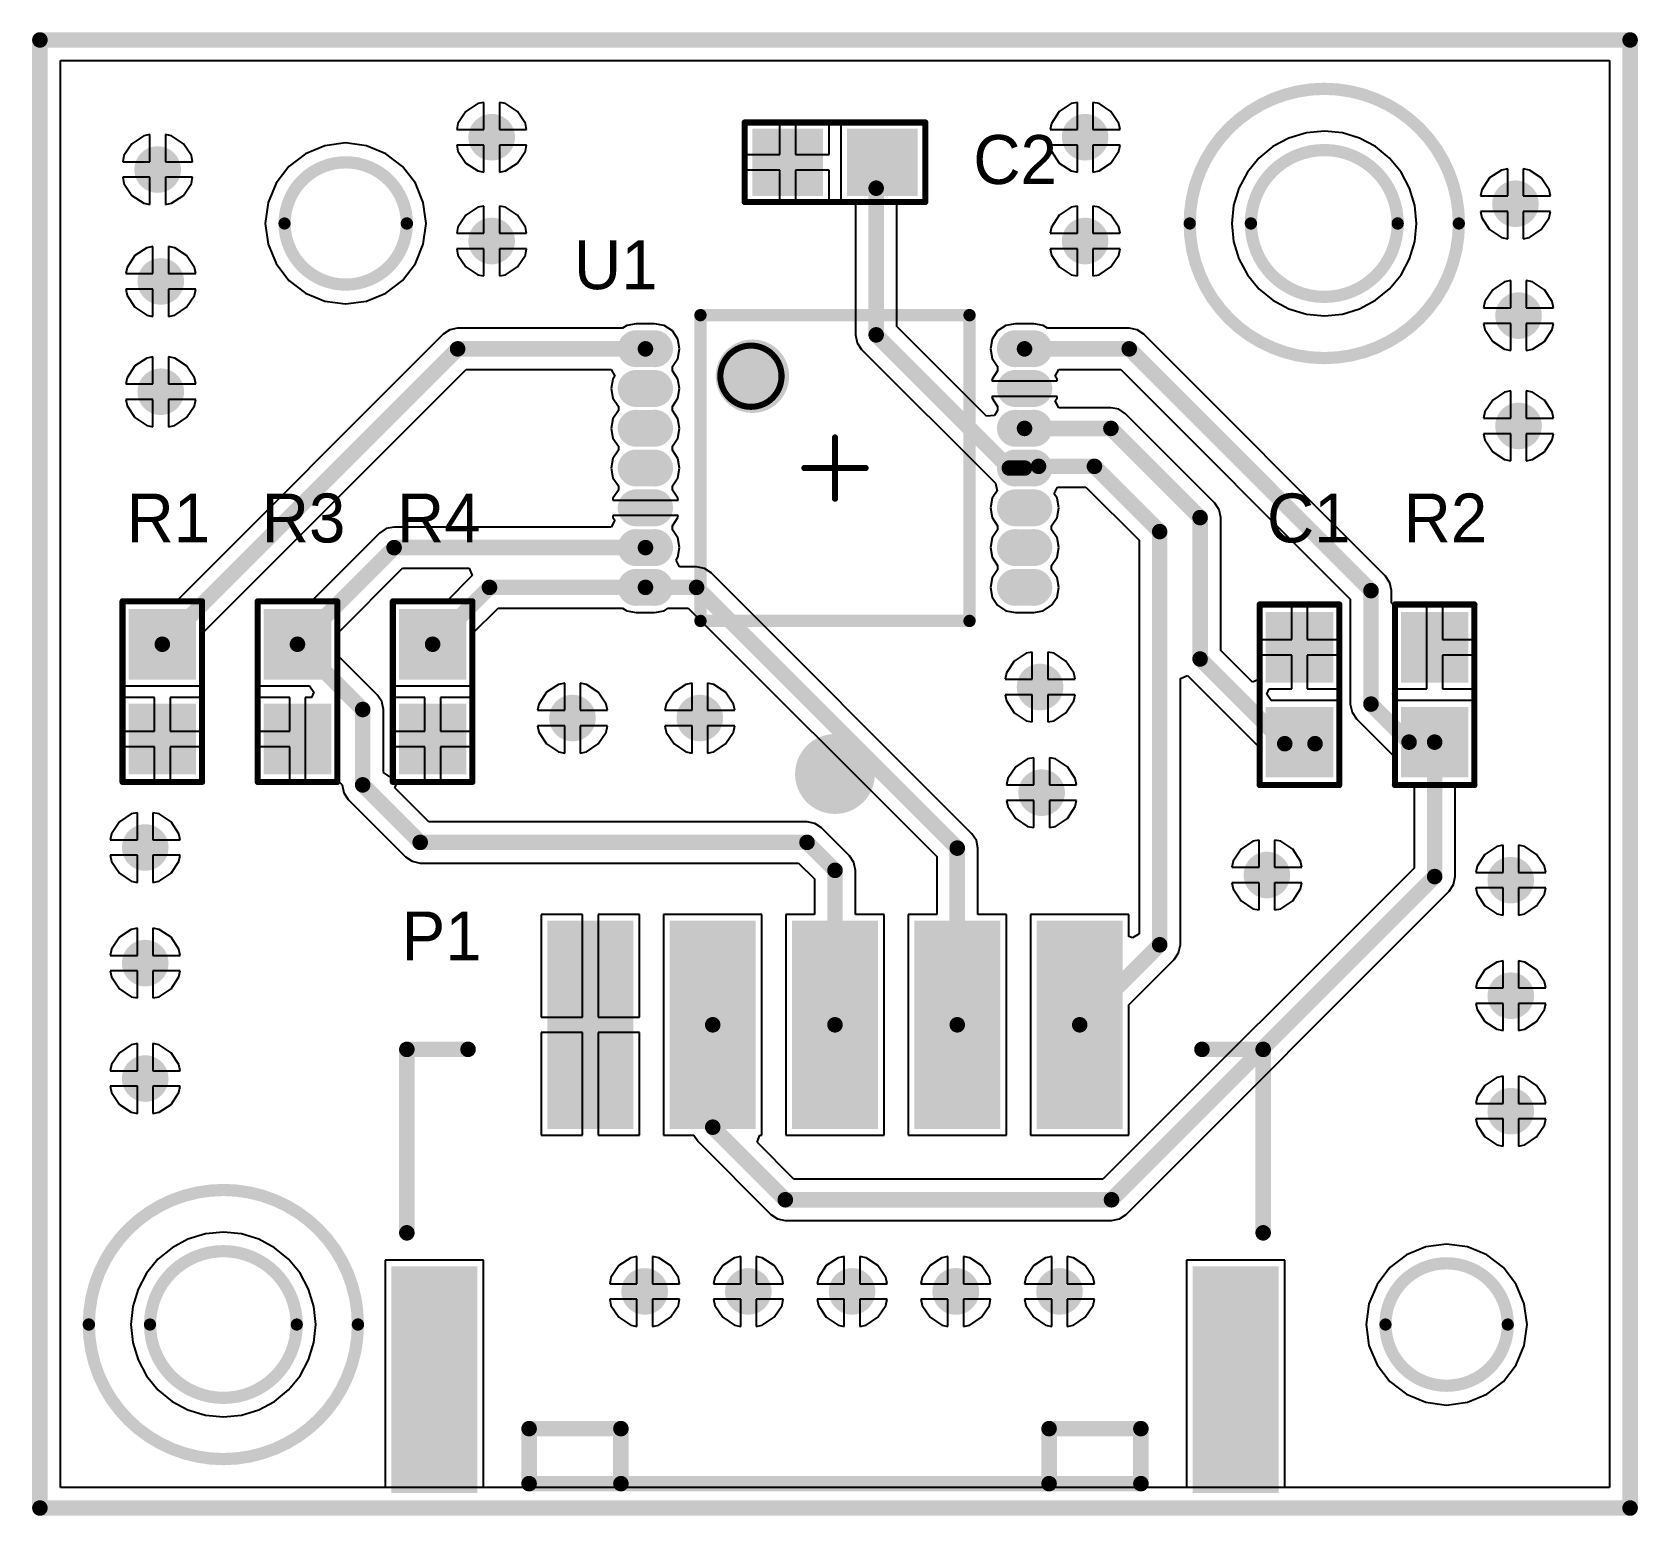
# Model space of a CAD drawing. Extents: x 3.41 to 4.44, y 2.42 to 3.38.
import ezdxf

# ---------------------------------------------------------------- set-up
doc = ezdxf.new("R2010")
doc.units = 0
doc.layers.get('0').update_dxf_attribs({"linetype": 'CONTINUOUS'})
for name, color, linetype in [('BOTTOMLAYER', 5, 'CONTINUOUS'), ('KEEPOUTLAYER', 6, 'CONTINUOUS'), ('MECHANICAL13', 56, 'CONTINUOUS'), ('MULTILAYER', 9, 'CONTINUOUS'), ('TOPLAYER', 1, 'CONTINUOUS'), ('TOPOVERLAY', 2, 'CONTINUOUS'), ('TOPPASTE', 8, 'CONTINUOUS'), ('TOPSOLDER', 216, 'CONTINUOUS')]:
    doc.layers.add(name, color=color, linetype=linetype)

msp = doc.modelspace()

# ---------------------------------------------------------------- texts
at = {"layer": 'TOPOVERLAY'}
for s, p in [('C2', (4.014, 3.2797)), ('R1', (3.469, 3.049)), ('R3', (3.556, 3.049)), ('R4', (3.643, 3.049)), ('C1', (4.203, 3.049)), ('R2', (4.291, 3.049)), ('P1', (3.646, 2.78))]:
    msp.add_text(s, height=0.0315, rotation=360, dxfattribs=at).set_placement(p)
msp.add_text('U1', height=0.0315, dxfattribs=at).set_placement((3.757, 3.212))

# ---------------------------------------------------------------- blocks, each defined once
blk = doc.blocks.new('C0603_M1608_1')
at = {"layer": 'TOPLAYER'}
for points in [[(-0.0118, -0.0177), (-0.0118, 0.0177), (-0.0492, -0.0177), (-0.0492, 0.0177)], [(0.0492, -0.0177), (0.0492, 0.0177), (0.0118, -0.0177), (0.0118, 0.0177)]]:
    blk.add_solid(points, dxfattribs=at)
at = {"layer": 'TOPOVERLAY', "const_width": 0.00394}
for points in [[(-0.0581, 0.0256), (-0.0581, -0.0256)], [(-0.0581, 0.0256), (0.0581, 0.0256)], [(0.0581, 0.0256), (0.0581, -0.0256)], [(-0.0581, -0.0256), (0.0581, -0.0256)]]:
    blk.add_lwpolyline(points, dxfattribs=at)
at = {"layer": 'TOPOVERLAY', "const_width": 0.00197}
for points in [[(-0.0591, 0.0256, 1), (-0.0571, 0.0256, 1)], [(-0.0591, 0.0256, 1), (-0.0571, 0.0256, 1)], [(0.0571, 0.0256, 1), (0.0591, 0.0256, 1)], [(0.0571, 0.0256, 1), (0.0591, 0.0256, 1)], [(-0.0591, -0.0256, 1), (-0.0571, -0.0256, 1)], [(-0.0591, -0.0256, 1), (-0.0571, -0.0256, 1)], [(0.0571, -0.0256, 1), (0.0591, -0.0256, 1)], [(0.0571, -0.0256, 1), (0.0591, -0.0256, 1)]]:
    blk.add_lwpolyline(points, format="xyb", close=True, dxfattribs=at)
at = {"layer": 'TOPPASTE'}
for points in [[(-0.0118, -0.0177), (-0.0118, 0.0177), (-0.0492, -0.0177), (-0.0492, 0.0177)], [(0.0492, -0.0177), (0.0492, 0.0177), (0.0118, -0.0177), (0.0118, 0.0177)]]:
    blk.add_solid(points, dxfattribs=at)
at = {"layer": 'TOPSOLDER'}
for points in [[(-0.0078, -0.0217), (-0.0078, 0.0217), (-0.0532, -0.0217), (-0.0532, 0.0217)], [(0.0532, -0.0217), (0.0532, 0.0217), (0.0078, -0.0217), (0.0078, 0.0217)]]:
    blk.add_solid(points, dxfattribs=at)
blk = doc.blocks.new('C0603_M1608_2')
at = {"layer": 'TOPLAYER'}
for points in [[(-0.0118, -0.0177), (-0.0118, 0.0177), (-0.0492, -0.0177), (-0.0492, 0.0177)], [(0.0492, -0.0177), (0.0492, 0.0177), (0.0118, -0.0177), (0.0118, 0.0177)]]:
    blk.add_solid(points, dxfattribs=at)
at = {"layer": 'TOPOVERLAY', "const_width": 0.00394}
for points in [[(-0.0581, 0.0256), (-0.0581, -0.0256)], [(-0.0581, 0.0256), (0.0581, 0.0256)], [(0.0581, 0.0256), (0.0581, -0.0256)], [(-0.0581, -0.0256), (0.0581, -0.0256)]]:
    blk.add_lwpolyline(points, dxfattribs=at)
at = {"layer": 'TOPOVERLAY', "const_width": 0.00197}
for points in [[(-0.0591, 0.0256, 1), (-0.0571, 0.0256, 1)], [(-0.0591, 0.0256, 1), (-0.0571, 0.0256, 1)], [(0.0571, 0.0256, 1), (0.0591, 0.0256, 1)], [(0.0571, 0.0256, 1), (0.0591, 0.0256, 1)], [(-0.0591, -0.0256, 1), (-0.0571, -0.0256, 1)], [(-0.0591, -0.0256, 1), (-0.0571, -0.0256, 1)], [(0.0571, -0.0256, 1), (0.0591, -0.0256, 1)], [(0.0571, -0.0256, 1), (0.0591, -0.0256, 1)]]:
    blk.add_lwpolyline(points, format="xyb", close=True, dxfattribs=at)
at = {"layer": 'TOPPASTE'}
for points in [[(-0.0118, -0.0177), (-0.0118, 0.0177), (-0.0492, -0.0177), (-0.0492, 0.0177)], [(0.0492, -0.0177), (0.0492, 0.0177), (0.0118, -0.0177), (0.0118, 0.0177)]]:
    blk.add_solid(points, dxfattribs=at)
at = {"layer": 'TOPSOLDER'}
for points in [[(-0.0078, -0.0217), (-0.0078, 0.0217), (-0.0532, -0.0217), (-0.0532, 0.0217)], [(0.0532, -0.0217), (0.0532, 0.0217), (0.0078, -0.0217), (0.0078, 0.0217)]]:
    blk.add_solid(points, dxfattribs=at)
blk = doc.blocks.new('C0603_M1608_3')
at = {"layer": 'TOPLAYER'}
for points in [[(-0.0118, -0.0177), (-0.0118, 0.0177), (-0.0492, -0.0177), (-0.0492, 0.0177)], [(0.0492, -0.0177), (0.0492, 0.0177), (0.0118, -0.0177), (0.0118, 0.0177)]]:
    blk.add_solid(points, dxfattribs=at)
at = {"layer": 'TOPOVERLAY', "const_width": 0.00394}
for points in [[(-0.0581, -0.0256), (-0.0581, 0.0256)], [(0.0581, 0.0256), (-0.0581, 0.0256)], [(0.0581, -0.0256), (0.0581, 0.0256)], [(0.0581, -0.0256), (-0.0581, -0.0256)]]:
    blk.add_lwpolyline(points, dxfattribs=at)
at = {"layer": 'TOPOVERLAY', "const_width": 0.00197}
for points in [[(-0.0591, 0.0256, 1), (-0.0571, 0.0256, 1)], [(-0.0591, 0.0256, 1), (-0.0571, 0.0256, 1)], [(0.0571, 0.0256, 1), (0.0591, 0.0256, 1)], [(0.0571, 0.0256, 1), (0.0591, 0.0256, 1)], [(-0.0591, -0.0256, 1), (-0.0571, -0.0256, 1)], [(-0.0591, -0.0256, 1), (-0.0571, -0.0256, 1)], [(0.0571, -0.0256, 1), (0.0591, -0.0256, 1)], [(0.0571, -0.0256, 1), (0.0591, -0.0256, 1)]]:
    blk.add_lwpolyline(points, format="xyb", close=True, dxfattribs=at)
at = {"layer": 'TOPPASTE'}
for points in [[(-0.0118, -0.0177), (-0.0118, 0.0177), (-0.0492, -0.0177), (-0.0492, 0.0177)], [(0.0492, -0.0177), (0.0492, 0.0177), (0.0118, -0.0177), (0.0118, 0.0177)]]:
    blk.add_solid(points, dxfattribs=at)
at = {"layer": 'TOPSOLDER'}
for points in [[(-0.0078, -0.0217), (-0.0078, 0.0217), (-0.0532, -0.0217), (-0.0532, 0.0217)], [(0.0532, -0.0217), (0.0532, 0.0217), (0.0078, -0.0217), (0.0078, 0.0217)]]:
    blk.add_solid(points, dxfattribs=at)
blk = doc.blocks.new('C0603_M1608_4')
at = {"layer": 'TOPLAYER'}
for points in [[(-0.0118, -0.0177), (-0.0118, 0.0177), (-0.0492, -0.0177), (-0.0492, 0.0177)], [(0.0492, -0.0177), (0.0492, 0.0177), (0.0118, -0.0177), (0.0118, 0.0177)]]:
    blk.add_solid(points, dxfattribs=at)
at = {"layer": 'TOPOVERLAY', "const_width": 0.00394}
for points in [[(-0.0581, -0.0256), (-0.0581, 0.0256)], [(-0.0581, 0.0256), (0.0581, 0.0256)], [(0.0581, -0.0256), (0.0581, 0.0256)], [(-0.0581, -0.0256), (0.0581, -0.0256)]]:
    blk.add_lwpolyline(points, dxfattribs=at)
at = {"layer": 'TOPOVERLAY', "const_width": 0.00197}
for points in [[(-0.0591, 0.0256, 1), (-0.0571, 0.0256, 1)], [(-0.0591, 0.0256, 1), (-0.0571, 0.0256, 1)], [(0.0571, 0.0256, 1), (0.0591, 0.0256, 1)], [(0.0571, 0.0256, 1), (0.0591, 0.0256, 1)], [(-0.0591, -0.0256, 1), (-0.0571, -0.0256, 1)], [(-0.0591, -0.0256, 1), (-0.0571, -0.0256, 1)], [(0.0571, -0.0256, 1), (0.0591, -0.0256, 1)], [(0.0571, -0.0256, 1), (0.0591, -0.0256, 1)]]:
    blk.add_lwpolyline(points, format="xyb", close=True, dxfattribs=at)
at = {"layer": 'TOPPASTE'}
for points in [[(-0.0118, -0.0177), (-0.0118, 0.0177), (-0.0492, -0.0177), (-0.0492, 0.0177)], [(0.0492, -0.0177), (0.0492, 0.0177), (0.0118, -0.0177), (0.0118, 0.0177)]]:
    blk.add_solid(points, dxfattribs=at)
at = {"layer": 'TOPSOLDER'}
for points in [[(-0.0078, -0.0217), (-0.0078, 0.0217), (-0.0532, -0.0217), (-0.0532, 0.0217)], [(0.0532, -0.0217), (0.0532, 0.0217), (0.0078, -0.0217), (0.0078, 0.0217)]]:
    blk.add_solid(points, dxfattribs=at)
blk = doc.blocks.new('SSOP14_C_5')
at = {"layer": 'MECHANICAL13'}
for points, const_width in [([(-0.0344, 0.0591, 1), (-0.0738, 0.0591, 1)], 0.00394), ([(-0.0748, 0.0591, 1), (-0.0728, 0.0591, 1)], 0.00197), ([(-0.0354, 0.0591, 1), (-0.0335, 0.0591, 1)], 0.00197)]:
    blk.add_lwpolyline(points, format="xyb", close=True, dxfattribs=dict(at, const_width=const_width))
at = {"layer": 'TOPLAYER', "const_width": 0.0157}
for points in [[(-0.128, 0.0768), (-0.1161, 0.0768)], [(0.1161, 0.0768), (0.128, 0.0768)], [(-0.128, 0.0512), (-0.1161, 0.0512)], [(0.1161, 0.0512), (0.128, 0.0512)], [(-0.128, 0.0256), (-0.1161, 0.0256)], [(0.1161, 0.0256), (0.128, 0.0256)], [(-0.128, 0), (-0.1161, 0)], [(0.1161, 0), (0.128, 0)], [(-0.128, -0.0256), (-0.1161, -0.0256)], [(0.1161, -0.0256), (0.128, -0.0256)], [(-0.128, -0.0512), (-0.1161, -0.0512)], [(0.1161, -0.0512), (0.128, -0.0512)], [(-0.128, -0.0768), (-0.1161, -0.0768)], [(0.1161, -0.0768), (0.128, -0.0768)]]:
    blk.add_lwpolyline(points, dxfattribs=at)
at = {"layer": 'TOPLAYER', "const_width": 0.00787}
for points in [[(-0.1319, 0.0768, 1), (-0.124, 0.0768, 1)], [(-0.1201, 0.0768, 1), (-0.1122, 0.0768, 1)], [(0.1122, 0.0768, 1), (0.1201, 0.0768, 1)], [(0.124, 0.0768, 1), (0.1319, 0.0768, 1)], [(-0.1319, 0.0512, 1), (-0.124, 0.0512, 1)], [(-0.1201, 0.0512, 1), (-0.1122, 0.0512, 1)], [(0.1122, 0.0512, 1), (0.1201, 0.0512, 1)], [(0.124, 0.0512, 1), (0.1319, 0.0512, 1)], [(-0.1319, 0.0256, 1), (-0.124, 0.0256, 1)], [(-0.1201, 0.0256, 1), (-0.1122, 0.0256, 1)], [(0.1122, 0.0256, 1), (0.1201, 0.0256, 1)], [(0.124, 0.0256, 1), (0.1319, 0.0256, 1)], [(-0.1319, 0, 1), (-0.124, 0, 1)], [(-0.1201, 0, 1), (-0.1122, 0, 1)], [(0.1122, 0, 1), (0.1201, 0, 1)], [(0.124, 0, 1), (0.1319, 0, 1)], [(-0.1319, -0.0256, 1), (-0.124, -0.0256, 1)], [(-0.1201, -0.0256, 1), (-0.1122, -0.0256, 1)], [(0.1122, -0.0256, 1), (0.1201, -0.0256, 1)], [(0.124, -0.0256, 1), (0.1319, -0.0256, 1)], [(-0.1319, -0.0512, 1), (-0.124, -0.0512, 1)], [(-0.1201, -0.0512, 1), (-0.1122, -0.0512, 1)], [(0.1122, -0.0512, 1), (0.1201, -0.0512, 1)], [(0.124, -0.0512, 1), (0.1319, -0.0512, 1)], [(-0.1319, -0.0768, 1), (-0.124, -0.0768, 1)], [(-0.1201, -0.0768, 1), (-0.1122, -0.0768, 1)], [(0.1122, -0.0768, 1), (0.1201, -0.0768, 1)], [(0.124, -0.0768, 1), (0.1319, -0.0768, 1)]]:
    blk.add_lwpolyline(points, format="xyb", close=True, dxfattribs=at)
at = {"layer": 'TOPOVERLAY'}
for points, const_width in [([(-0.0866, 0.0984), (0.0866, 0.0984)], 0.00787), ([(-0.0866, -0.0984), (-0.0866, 0.0984)], 0.00787), ([(0.0866, -0.0984), (0.0866, 0.0984)], 0.00787), ([(0, -0.0197), (0, 0.0197)], 0.00394), ([(-0.0197, 0), (0.0197, 0)], 0.00394), ([(-0.0866, -0.0984), (0.0866, -0.0984)], 0.00787)]:
    blk.add_lwpolyline(points, dxfattribs=dict(at, const_width=const_width))
for points, const_width in [([(-0.0886, 0.0984, 1), (-0.0846, 0.0984, 1)], 0.00394), ([(-0.0886, 0.0984, 1), (-0.0846, 0.0984, 1)], 0.00394), ([(0.0846, 0.0984, 1), (0.0886, 0.0984, 1)], 0.00394), ([(0.0846, 0.0984, 1), (0.0886, 0.0984, 1)], 0.00394), ([(-0.0413, 0.0591, 1), (-0.065, 0.0591, 1)], 0.0236), ([(-0.0709, 0.0591, 1), (-0.0591, 0.0591, 1)], 0.0118), ([(-0.0472, 0.0591, 1), (-0.0354, 0.0591, 1)], 0.0118), ([(-0.001, 0.0197, 1), (0.001, 0.0197, 1)], 0.00197), ([(-0.0207, 0, 1), (-0.0187, 0, 1)], 0.00197), ([(0.0187, 0, 1), (0.0207, 0, 1)], 0.00197), ([(-0.001, -0.0197, 1), (0.001, -0.0197, 1)], 0.00197), ([(-0.0886, -0.0984, 1), (-0.0846, -0.0984, 1)], 0.00394), ([(-0.0886, -0.0984, 1), (-0.0846, -0.0984, 1)], 0.00394), ([(0.0846, -0.0984, 1), (0.0886, -0.0984, 1)], 0.00394), ([(0.0846, -0.0984, 1), (0.0886, -0.0984, 1)], 0.00394)]:
    blk.add_lwpolyline(points, format="xyb", close=True, dxfattribs=dict(at, const_width=const_width))
at = {"layer": 'TOPPASTE', "const_width": 0.0157}
for points in [[(-0.128, 0.0768), (-0.1161, 0.0768)], [(0.1161, 0.0768), (0.128, 0.0768)], [(-0.128, 0.0512), (-0.1161, 0.0512)], [(0.1161, 0.0512), (0.128, 0.0512)], [(-0.128, 0.0256), (-0.1161, 0.0256)], [(0.1161, 0.0256), (0.128, 0.0256)], [(-0.128, 0), (-0.1161, 0)], [(0.1161, 0), (0.128, 0)], [(-0.128, -0.0256), (-0.1161, -0.0256)], [(0.1161, -0.0256), (0.128, -0.0256)], [(-0.128, -0.0512), (-0.1161, -0.0512)], [(0.1161, -0.0512), (0.128, -0.0512)], [(-0.128, -0.0768), (-0.1161, -0.0768)], [(0.1161, -0.0768), (0.128, -0.0768)]]:
    blk.add_lwpolyline(points, dxfattribs=at)
at = {"layer": 'TOPPASTE', "const_width": 0.00787}
for points in [[(-0.1319, 0.0768, 1), (-0.124, 0.0768, 1)], [(-0.1201, 0.0768, 1), (-0.1122, 0.0768, 1)], [(0.1122, 0.0768, 1), (0.1201, 0.0768, 1)], [(0.124, 0.0768, 1), (0.1319, 0.0768, 1)], [(-0.1319, 0.0512, 1), (-0.124, 0.0512, 1)], [(-0.1201, 0.0512, 1), (-0.1122, 0.0512, 1)], [(0.1122, 0.0512, 1), (0.1201, 0.0512, 1)], [(0.124, 0.0512, 1), (0.1319, 0.0512, 1)], [(-0.1319, 0.0256, 1), (-0.124, 0.0256, 1)], [(-0.1201, 0.0256, 1), (-0.1122, 0.0256, 1)], [(0.1122, 0.0256, 1), (0.1201, 0.0256, 1)], [(0.124, 0.0256, 1), (0.1319, 0.0256, 1)], [(-0.1319, 0, 1), (-0.124, 0, 1)], [(-0.1201, 0, 1), (-0.1122, 0, 1)], [(0.1122, 0, 1), (0.1201, 0, 1)], [(0.124, 0, 1), (0.1319, 0, 1)], [(-0.1319, -0.0256, 1), (-0.124, -0.0256, 1)], [(-0.1201, -0.0256, 1), (-0.1122, -0.0256, 1)], [(0.1122, -0.0256, 1), (0.1201, -0.0256, 1)], [(0.124, -0.0256, 1), (0.1319, -0.0256, 1)], [(-0.1319, -0.0512, 1), (-0.124, -0.0512, 1)], [(-0.1201, -0.0512, 1), (-0.1122, -0.0512, 1)], [(0.1122, -0.0512, 1), (0.1201, -0.0512, 1)], [(0.124, -0.0512, 1), (0.1319, -0.0512, 1)], [(-0.1319, -0.0768, 1), (-0.124, -0.0768, 1)], [(-0.1201, -0.0768, 1), (-0.1122, -0.0768, 1)], [(0.1122, -0.0768, 1), (0.1201, -0.0768, 1)], [(0.124, -0.0768, 1), (0.1319, -0.0768, 1)]]:
    blk.add_lwpolyline(points, format="xyb", close=True, dxfattribs=at)
at = {"layer": 'TOPSOLDER', "const_width": 0.0237}
for points in [[(-0.128, 0.0768), (-0.1161, 0.0768)], [(0.1161, 0.0768), (0.128, 0.0768)], [(-0.128, 0.0512), (-0.1161, 0.0512)], [(0.1161, 0.0512), (0.128, 0.0512)], [(-0.128, 0.0256), (-0.1161, 0.0256)], [(0.1161, 0.0256), (0.128, 0.0256)], [(-0.128, 0), (-0.1161, 0)], [(0.1161, 0), (0.128, 0)], [(-0.128, -0.0256), (-0.1161, -0.0256)], [(0.1161, -0.0256), (0.128, -0.0256)], [(-0.128, -0.0512), (-0.1161, -0.0512)], [(0.1161, -0.0512), (0.128, -0.0512)], [(-0.128, -0.0768), (-0.1161, -0.0768)], [(0.1161, -0.0768), (0.128, -0.0768)]]:
    blk.add_lwpolyline(points, dxfattribs=at)
at = {"layer": 'TOPSOLDER', "const_width": 0.0119}
for points in [[(-0.1339, 0.0768, 1), (-0.122, 0.0768, 1)], [(-0.1221, 0.0768, 1), (-0.1102, 0.0768, 1)], [(0.1102, 0.0768, 1), (0.1221, 0.0768, 1)], [(0.122, 0.0768, 1), (0.1339, 0.0768, 1)], [(-0.1339, 0.0512, 1), (-0.122, 0.0512, 1)], [(-0.1221, 0.0512, 1), (-0.1102, 0.0512, 1)], [(0.1102, 0.0512, 1), (0.1221, 0.0512, 1)], [(0.122, 0.0512, 1), (0.1339, 0.0512, 1)], [(-0.1339, 0.0256, 1), (-0.122, 0.0256, 1)], [(-0.1221, 0.0256, 1), (-0.1102, 0.0256, 1)], [(0.1102, 0.0256, 1), (0.1221, 0.0256, 1)], [(0.122, 0.0256, 1), (0.1339, 0.0256, 1)], [(-0.1339, 0, 1), (-0.122, 0, 1)], [(-0.1221, 0, 1), (-0.1102, 0, 1)], [(0.1102, 0, 1), (0.1221, 0, 1)], [(0.122, 0, 1), (0.1339, 0, 1)], [(-0.1339, -0.0256, 1), (-0.122, -0.0256, 1)], [(-0.1221, -0.0256, 1), (-0.1102, -0.0256, 1)], [(0.1102, -0.0256, 1), (0.1221, -0.0256, 1)], [(0.122, -0.0256, 1), (0.1339, -0.0256, 1)], [(-0.1339, -0.0512, 1), (-0.122, -0.0512, 1)], [(-0.1221, -0.0512, 1), (-0.1102, -0.0512, 1)], [(0.1102, -0.0512, 1), (0.1221, -0.0512, 1)], [(0.122, -0.0512, 1), (0.1339, -0.0512, 1)], [(-0.1339, -0.0768, 1), (-0.122, -0.0768, 1)], [(-0.1221, -0.0768, 1), (-0.1102, -0.0768, 1)], [(0.1102, -0.0768, 1), (0.1221, -0.0768, 1)], [(0.122, -0.0768, 1), (0.1339, -0.0768, 1)]]:
    blk.add_lwpolyline(points, format="xyb", close=True, dxfattribs=at)
blk = doc.blocks.new('PH_AWB_5P_6')
at = {"layer": 'TOPLAYER'}
for points in [[(-0.2815, 0.0453), (-0.2343, 0.0453), (-0.2815, 0.1831), (-0.2343, 0.1831)], [(0.2343, 0.0453), (0.2815, 0.0453), (0.2343, 0.1831), (0.2815, 0.1831)], [(-0.1811, -0.1772), (-0.1339, -0.1772), (-0.1811, -0.0512), (-0.1339, -0.0512)], [(-0.1024, -0.1772), (-0.0551, -0.1772), (-0.1024, -0.0512), (-0.0551, -0.0512)], [(-0.0236, -0.1772), (0.0236, -0.1772), (-0.0236, -0.0512), (0.0236, -0.0512)], [(0.0551, -0.1772), (0.1024, -0.1772), (0.0551, -0.0512), (0.1024, -0.0512)], [(0.1339, -0.1772), (0.1811, -0.1772), (0.1339, -0.0512), (0.1811, -0.0512)]]:
    blk.add_solid(points, dxfattribs=at)
at = {"layer": 'TOPOVERLAY', "const_width": 0.01}
for points in [[(-0.1969, 0.1811), (-0.1969, 0.1457)], [(0.1969, 0.1811), (-0.1969, 0.1811)], [(-0.1378, 0.1811), (-0.1378, 0.1457)], [(0.1378, 0.1811), (0.1378, 0.1457)], [(0.1969, 0.1811), (0.1969, 0.1457)], [(-0.1378, 0.1457), (-0.1969, 0.1457)], [(0.1969, 0.1457), (0.1378, 0.1457)], [(-0.2756, 0.0197), (-0.2756, -0.0984)], [(0.2756, 0.0197), (0.2756, -0.0984)], [(-0.2362, -0.0984), (-0.2756, -0.0984)], [(0.2756, -0.0984), (0.2362, -0.0984)]]:
    blk.add_lwpolyline(points, dxfattribs=at)
at = {"layer": 'TOPOVERLAY', "const_width": 0.005}
for points in [[(-0.1994, 0.1811, 1), (-0.1944, 0.1811, 1)], [(-0.1994, 0.1811, 1), (-0.1944, 0.1811, 1)], [(-0.1403, 0.1811, 1), (-0.1353, 0.1811, 1)], [(0.1353, 0.1811, 1), (0.1403, 0.1811, 1)], [(0.1944, 0.1811, 1), (0.1994, 0.1811, 1)], [(0.1944, 0.1811, 1), (0.1994, 0.1811, 1)], [(-0.1994, 0.1457, 1), (-0.1944, 0.1457, 1)], [(-0.1994, 0.1457, 1), (-0.1944, 0.1457, 1)], [(-0.1403, 0.1457, 1), (-0.1353, 0.1457, 1)], [(-0.1403, 0.1457, 1), (-0.1353, 0.1457, 1)], [(0.1353, 0.1457, 1), (0.1403, 0.1457, 1)], [(0.1353, 0.1457, 1), (0.1403, 0.1457, 1)], [(0.1944, 0.1457, 1), (0.1994, 0.1457, 1)], [(0.1944, 0.1457, 1), (0.1994, 0.1457, 1)], [(-0.2781, 0.0197, 1), (-0.2731, 0.0197, 1)], [(0.2731, 0.0197, 1), (0.2781, 0.0197, 1)], [(-0.2781, -0.0984, 1), (-0.2731, -0.0984, 1)], [(-0.2781, -0.0984, 1), (-0.2731, -0.0984, 1)], [(-0.2387, -0.0984, 1), (-0.2337, -0.0984, 1)], [(0.2337, -0.0984, 1), (0.2387, -0.0984, 1)], [(0.2731, -0.0984, 1), (0.2781, -0.0984, 1)], [(0.2731, -0.0984, 1), (0.2781, -0.0984, 1)]]:
    blk.add_lwpolyline(points, format="xyb", close=True, dxfattribs=at)
at = {"layer": 'TOPPASTE'}
for points in [[(-0.2815, 0.0453), (-0.2343, 0.0453), (-0.2815, 0.1831), (-0.2343, 0.1831)], [(0.2343, 0.0453), (0.2815, 0.0453), (0.2343, 0.1831), (0.2815, 0.1831)], [(-0.1811, -0.1772), (-0.1339, -0.1772), (-0.1811, -0.0512), (-0.1339, -0.0512)], [(-0.1024, -0.1772), (-0.0551, -0.1772), (-0.1024, -0.0512), (-0.0551, -0.0512)], [(-0.0236, -0.1772), (0.0236, -0.1772), (-0.0236, -0.0512), (0.0236, -0.0512)], [(0.0551, -0.1772), (0.1024, -0.1772), (0.0551, -0.0512), (0.1024, -0.0512)], [(0.1339, -0.1772), (0.1811, -0.1772), (0.1339, -0.0512), (0.1811, -0.0512)]]:
    blk.add_solid(points, dxfattribs=at)
at = {"layer": 'TOPSOLDER'}
for points in [[(-0.2855, 0.0413), (-0.2303, 0.0413), (-0.2855, 0.1871), (-0.2303, 0.1871)], [(0.2303, 0.0413), (0.2855, 0.0413), (0.2303, 0.1871), (0.2855, 0.1871)], [(-0.1851, -0.1812), (-0.1299, -0.1812), (-0.1851, -0.0472), (-0.1299, -0.0472)], [(-0.1064, -0.1812), (-0.0511, -0.1812), (-0.1064, -0.0472), (-0.0511, -0.0472)], [(-0.0276, -0.1812), (0.0276, -0.1812), (-0.0276, -0.0472), (0.0276, -0.0472)], [(0.0511, -0.1812), (0.1064, -0.1812), (0.0511, -0.0472), (0.1064, -0.0472)], [(0.1299, -0.1812), (0.1851, -0.1812), (0.1299, -0.0472), (0.1851, -0.0472)]]:
    blk.add_solid(points, dxfattribs=at)
blk = doc.blocks.new('C0603_M1608_7')
at = {"layer": 'TOPLAYER'}
for points in [[(-0.0118, -0.0177), (-0.0118, 0.0177), (-0.0492, -0.0177), (-0.0492, 0.0177)], [(0.0492, -0.0177), (0.0492, 0.0177), (0.0118, -0.0177), (0.0118, 0.0177)]]:
    blk.add_solid(points, dxfattribs=at)
at = {"layer": 'TOPOVERLAY', "const_width": 0.00394}
for points in [[(-0.0581, 0.0256), (0.0581, 0.0256)], [(-0.0581, 0.0256), (-0.0581, -0.0256)], [(0.0581, 0.0256), (0.0581, -0.0256)], [(-0.0581, -0.0256), (0.0581, -0.0256)]]:
    blk.add_lwpolyline(points, dxfattribs=at)
at = {"layer": 'TOPOVERLAY', "const_width": 0.00197}
for points in [[(-0.0591, 0.0256, 1), (-0.0571, 0.0256, 1)], [(-0.0591, 0.0256, 1), (-0.0571, 0.0256, 1)], [(0.0571, 0.0256, 1), (0.0591, 0.0256, 1)], [(0.0571, 0.0256, 1), (0.0591, 0.0256, 1)], [(-0.0591, -0.0256, 1), (-0.0571, -0.0256, 1)], [(-0.0591, -0.0256, 1), (-0.0571, -0.0256, 1)], [(0.0571, -0.0256, 1), (0.0591, -0.0256, 1)], [(0.0571, -0.0256, 1), (0.0591, -0.0256, 1)]]:
    blk.add_lwpolyline(points, format="xyb", close=True, dxfattribs=at)
at = {"layer": 'TOPPASTE'}
for points in [[(-0.0118, -0.0177), (-0.0118, 0.0177), (-0.0492, -0.0177), (-0.0492, 0.0177)], [(0.0492, -0.0177), (0.0492, 0.0177), (0.0118, -0.0177), (0.0118, 0.0177)]]:
    blk.add_solid(points, dxfattribs=at)
at = {"layer": 'TOPSOLDER'}
for points in [[(-0.0078, -0.0217), (-0.0078, 0.0217), (-0.0532, -0.0217), (-0.0532, 0.0217)], [(0.0532, -0.0217), (0.0532, 0.0217), (0.0078, -0.0217), (0.0078, 0.0217)]]:
    blk.add_solid(points, dxfattribs=at)
blk = doc.blocks.new('C0603_M1608_8')
at = {"layer": 'TOPLAYER'}
for points in [[(-0.0118, -0.0177), (-0.0118, 0.0177), (-0.0492, -0.0177), (-0.0492, 0.0177)], [(0.0492, -0.0177), (0.0492, 0.0177), (0.0118, -0.0177), (0.0118, 0.0177)]]:
    blk.add_solid(points, dxfattribs=at)
at = {"layer": 'TOPOVERLAY', "const_width": 0.00394}
for points in [[(0.0581, 0.0256), (-0.0581, 0.0256)], [(-0.0581, -0.0256), (-0.0581, 0.0256)], [(0.0581, -0.0256), (0.0581, 0.0256)], [(0.0581, -0.0256), (-0.0581, -0.0256)]]:
    blk.add_lwpolyline(points, dxfattribs=at)
at = {"layer": 'TOPOVERLAY', "const_width": 0.00197}
for points in [[(-0.0591, 0.0256, 1), (-0.0571, 0.0256, 1)], [(-0.0591, 0.0256, 1), (-0.0571, 0.0256, 1)], [(0.0571, 0.0256, 1), (0.0591, 0.0256, 1)], [(0.0571, 0.0256, 1), (0.0591, 0.0256, 1)], [(-0.0591, -0.0256, 1), (-0.0571, -0.0256, 1)], [(-0.0591, -0.0256, 1), (-0.0571, -0.0256, 1)], [(0.0571, -0.0256, 1), (0.0591, -0.0256, 1)], [(0.0571, -0.0256, 1), (0.0591, -0.0256, 1)]]:
    blk.add_lwpolyline(points, format="xyb", close=True, dxfattribs=at)
at = {"layer": 'TOPPASTE'}
for points in [[(-0.0118, -0.0177), (-0.0118, 0.0177), (-0.0492, -0.0177), (-0.0492, 0.0177)], [(0.0492, -0.0177), (0.0492, 0.0177), (0.0118, -0.0177), (0.0118, 0.0177)]]:
    blk.add_solid(points, dxfattribs=at)
at = {"layer": 'TOPSOLDER'}
for points in [[(-0.0078, -0.0217), (-0.0078, 0.0217), (-0.0532, -0.0217), (-0.0532, 0.0217)], [(0.0532, -0.0217), (0.0532, 0.0217), (0.0078, -0.0217), (0.0078, 0.0217)]]:
    blk.add_solid(points, dxfattribs=at)

# ---------------------------------------------------------------- linework, layer by layer
at = {"layer": 'BOTTOMLAYER'}
for p, q in [((3.4264, 2.4408), (3.4264, 3.3592)), ((3.4264, 3.3592), (4.4236, 3.3592)), ((4.4236, 3.3592), (4.4236, 2.4408)), ((3.695, 3.3314), (3.6874, 3.3263)), ((3.699, 3.3322), (3.695, 3.3314)), ((3.699, 3.3148), (3.699, 3.3322)), ((3.713, 3.3314), (3.709, 3.3322)), ((3.709, 3.3322), (3.709, 3.3148)), ((3.7206, 3.3263), (3.713, 3.3314)), ((4.077, 3.3314), (4.0694, 3.3263)), ((4.081, 3.3322), (4.077, 3.3314)), ((4.081, 3.3148), (4.081, 3.3322)), ((4.095, 3.3314), (4.091, 3.3322)), ((4.091, 3.3322), (4.091, 3.3148)), ((4.1026, 3.3263), (4.095, 3.3314)), ((3.6823, 3.3187), (3.6815, 3.3148)), ((3.6874, 3.3263), (3.6823, 3.3187)), ((3.7257, 3.3187), (3.7206, 3.3263)), ((3.7265, 3.3148), (3.7257, 3.3187)), ((4.0643, 3.3187), (4.0635, 3.3148)), ((4.0694, 3.3263), (4.0643, 3.3187)), ((4.1077, 3.3187), (4.1026, 3.3263)), ((4.1085, 3.3148), (4.1077, 3.3187)), ((3.48, 3.3107), (3.4724, 3.3056)), ((3.484, 3.3115), (3.48, 3.3107)), ((3.484, 3.294), (3.484, 3.3115)), ((3.498, 3.3107), (3.494, 3.3115)), ((3.494, 3.3115), (3.494, 3.294)), ((3.5056, 3.3056), (3.498, 3.3107)), ((3.6815, 3.3148), (3.699, 3.3148)), ((3.709, 3.3148), (3.7265, 3.3148)), ((4.0635, 3.3148), (4.081, 3.3148)), ((4.091, 3.3148), (4.1085, 3.3148)), ((4.2172, 3.3093), (4.2069, 3.3038)), ((4.2284, 3.3127), (4.2172, 3.3093)), ((4.24, 3.3138), (4.2284, 3.3127)), ((4.2516, 3.3127), (4.24, 3.3138)), ((4.2627, 3.3093), (4.2516, 3.3127)), ((4.273, 3.3038), (4.2627, 3.3093)), ((3.4673, 3.298), (3.4665, 3.294)), ((3.4724, 3.3056), (3.4673, 3.298)), ((3.5107, 3.298), (3.5056, 3.3056)), ((3.5115, 3.294), (3.5107, 3.298)), ((3.5842, 3.2991), (3.5734, 3.2909)), ((3.5966, 3.3043), (3.5842, 3.2991)), ((3.61, 3.3061), (3.5966, 3.3043)), ((3.6234, 3.3043), (3.61, 3.3061)), ((3.6359, 3.2991), (3.6234, 3.3043)), ((3.6466, 3.2909), (3.6359, 3.2991)), ((3.699, 3.3047), (3.6815, 3.3047)), ((3.6815, 3.3047), (3.6823, 3.3008)), ((3.6823, 3.3008), (3.6874, 3.2932)), ((3.699, 3.2873), (3.699, 3.3047)), ((3.7265, 3.3047), (3.709, 3.3047)), ((3.709, 3.3047), (3.709, 3.2873)), ((3.7206, 3.2932), (3.7257, 3.3008)), ((3.7257, 3.3008), (3.7265, 3.3047)), ((4.081, 3.3047), (4.0635, 3.3047)), ((4.0635, 3.3047), (4.0643, 3.3008)), ((4.0643, 3.3008), (4.0694, 3.2932)), ((4.081, 3.2873), (4.081, 3.3047)), ((4.1085, 3.3047), (4.091, 3.3047)), ((4.091, 3.3047), (4.091, 3.2873)), ((4.1026, 3.2932), (4.1077, 3.3008)), ((4.1077, 3.3008), (4.1085, 3.3047)), ((4.2069, 3.3038), (4.1979, 3.2964)), ((4.282, 3.2964), (4.273, 3.3038)), ((3.4665, 3.294), (3.484, 3.294)), ((3.494, 3.294), (3.5115, 3.294)), ((3.5734, 3.2909), (3.5652, 3.2802)), ((3.6549, 3.2802), (3.6466, 3.2909)), ((3.6874, 3.2932), (3.695, 3.2881)), ((3.695, 3.2881), (3.699, 3.2873)), ((3.709, 3.2873), (3.713, 3.2881)), ((3.713, 3.2881), (3.7206, 3.2932)), ((4.0694, 3.2932), (4.077, 3.2881)), ((4.077, 3.2881), (4.081, 3.2873)), ((4.091, 3.2873), (4.095, 3.2881)), ((4.095, 3.2881), (4.1026, 3.2932)), ((4.1905, 3.2874), (4.185, 3.2771)), ((4.1979, 3.2964), (4.1905, 3.2874)), ((4.2894, 3.2874), (4.282, 3.2964)), ((4.2949, 3.2771), (4.2894, 3.2874)), ((4.354, 3.2887), (4.3464, 3.2836)), ((4.358, 3.2895), (4.354, 3.2887)), ((4.358, 3.272), (4.358, 3.2895)), ((4.372, 3.2887), (4.368, 3.2895)), ((4.368, 3.2895), (4.368, 3.272)), ((4.3796, 3.2836), (4.372, 3.2887)), ((3.484, 3.284), (3.4665, 3.284)), ((3.4665, 3.284), (3.4673, 3.28)), ((3.4673, 3.28), (3.4724, 3.2724)), ((3.484, 3.2665), (3.484, 3.284)), ((3.5115, 3.284), (3.494, 3.284)), ((3.494, 3.284), (3.494, 3.2665)), ((3.5056, 3.2724), (3.5107, 3.28)), ((3.5107, 3.28), (3.5115, 3.284)), ((3.5652, 3.2802), (3.5601, 3.2677)), ((3.66, 3.2677), (3.6549, 3.2802)), ((4.185, 3.2771), (4.1816, 3.2659)), ((4.2983, 3.2659), (4.2949, 3.2771)), ((4.3464, 3.2836), (4.3413, 3.276)), ((4.3847, 3.276), (4.3796, 3.2836)), ((3.4724, 3.2724), (3.48, 3.2673)), ((3.48, 3.2673), (3.484, 3.2665)), ((3.494, 3.2665), (3.498, 3.2673)), ((3.498, 3.2673), (3.5056, 3.2724)), ((3.5601, 3.2677), (3.5583, 3.2543)), ((3.6618, 3.2543), (3.66, 3.2677)), ((4.3413, 3.276), (4.3405, 3.272)), ((4.3405, 3.272), (4.358, 3.272)), ((4.368, 3.272), (4.3855, 3.272)), ((4.3855, 3.272), (4.3847, 3.276)), ((3.6874, 3.2596), (3.6823, 3.252)), ((3.695, 3.2647), (3.6874, 3.2596)), ((3.699, 3.2655), (3.695, 3.2647)), ((3.699, 3.248), (3.699, 3.2655)), ((3.713, 3.2647), (3.709, 3.2655)), ((3.709, 3.2655), (3.709, 3.248)), ((3.7206, 3.2596), (3.713, 3.2647)), ((3.7257, 3.252), (3.7206, 3.2596)), ((4.0694, 3.2596), (4.0643, 3.252)), ((4.077, 3.2647), (4.0694, 3.2596)), ((4.081, 3.2655), (4.077, 3.2647)), ((4.081, 3.248), (4.081, 3.2655)), ((4.095, 3.2647), (4.091, 3.2655)), ((4.091, 3.2655), (4.091, 3.248)), ((4.1026, 3.2596), (4.095, 3.2647)), ((4.1077, 3.252), (4.1026, 3.2596)), ((4.1816, 3.2659), (4.1805, 3.2543)), ((4.2994, 3.2543), (4.2983, 3.2659)), ((4.358, 3.262), (4.3405, 3.262)), ((4.3405, 3.262), (4.3413, 3.258)), ((4.3413, 3.258), (4.3464, 3.2504)), ((4.358, 3.2445), (4.358, 3.262)), ((4.3855, 3.262), (4.368, 3.262)), ((4.368, 3.262), (4.368, 3.2445)), ((4.3796, 3.2504), (4.3847, 3.258)), ((4.3847, 3.258), (4.3855, 3.262)), ((3.5583, 3.2543), (3.5601, 3.2409)), ((3.66, 3.2409), (3.6618, 3.2543)), ((3.6823, 3.252), (3.6815, 3.248)), ((3.6815, 3.248), (3.699, 3.248)), ((3.709, 3.248), (3.7265, 3.248)), ((3.7265, 3.248), (3.7257, 3.252)), ((4.0643, 3.252), (4.0635, 3.248)), ((4.0635, 3.248), (4.081, 3.248)), ((4.091, 3.248), (4.1085, 3.248)), ((4.1085, 3.248), (4.1077, 3.252)), ((4.1805, 3.2543), (4.1816, 3.2427)), ((4.2983, 3.2427), (4.2994, 3.2543)), ((4.3464, 3.2504), (4.354, 3.2453)), ((4.372, 3.2453), (4.3796, 3.2504)), ((3.482, 3.2387), (3.4744, 3.2336)), ((3.486, 3.2395), (3.482, 3.2387)), ((3.486, 3.222), (3.486, 3.2395)), ((3.5, 3.2387), (3.496, 3.2395)), ((3.496, 3.2395), (3.496, 3.222)), ((3.5076, 3.2336), (3.5, 3.2387)), ((3.5601, 3.2409), (3.5652, 3.2285)), ((3.6549, 3.2285), (3.66, 3.2409)), ((3.699, 3.238), (3.6815, 3.238)), ((3.6815, 3.238), (3.6823, 3.234)), ((3.699, 3.2205), (3.699, 3.238)), ((3.7265, 3.238), (3.709, 3.238)), ((3.709, 3.238), (3.709, 3.2205)), ((3.7257, 3.234), (3.7265, 3.238)), ((4.081, 3.238), (4.0635, 3.238)), ((4.0635, 3.238), (4.0643, 3.234)), ((4.081, 3.2205), (4.081, 3.238)), ((4.1085, 3.238), (4.091, 3.238)), ((4.091, 3.238), (4.091, 3.2205)), ((4.1077, 3.234), (4.1085, 3.238)), ((4.1816, 3.2427), (4.185, 3.2316)), ((4.2949, 3.2316), (4.2983, 3.2427)), ((4.354, 3.2453), (4.358, 3.2445)), ((4.368, 3.2445), (4.372, 3.2453)), ((3.4693, 3.226), (3.4685, 3.222)), ((3.4744, 3.2336), (3.4693, 3.226)), ((3.5127, 3.226), (3.5076, 3.2336)), ((3.5135, 3.222), (3.5127, 3.226)), ((3.5652, 3.2285), (3.5734, 3.2177)), ((3.6466, 3.2177), (3.6549, 3.2285)), ((3.6823, 3.234), (3.6874, 3.2264)), ((3.6874, 3.2264), (3.695, 3.2213)), ((3.713, 3.2213), (3.7206, 3.2264)), ((3.7206, 3.2264), (3.7257, 3.234)), ((4.0643, 3.234), (4.0694, 3.2264)), ((4.0694, 3.2264), (4.077, 3.2213)), ((4.095, 3.2213), (4.1026, 3.2264)), ((4.1026, 3.2264), (4.1077, 3.234)), ((4.185, 3.2316), (4.1905, 3.2213)), ((4.2894, 3.2213), (4.2949, 3.2316)), ((3.4685, 3.222), (3.486, 3.222)), ((3.496, 3.222), (3.5135, 3.222)), ((3.5734, 3.2177), (3.5842, 3.2095)), ((3.6359, 3.2095), (3.6466, 3.2177)), ((3.695, 3.2213), (3.699, 3.2205)), ((3.709, 3.2205), (3.713, 3.2213)), ((4.077, 3.2213), (4.081, 3.2205)), ((4.091, 3.2205), (4.095, 3.2213)), ((4.1905, 3.2213), (4.1979, 3.2123)), ((4.282, 3.2123), (4.2894, 3.2213)), ((4.356, 3.2167), (4.3484, 3.2116)), ((4.36, 3.2175), (4.356, 3.2167)), ((4.36, 3.2), (4.36, 3.2175)), ((4.374, 3.2167), (4.37, 3.2175)), ((4.37, 3.2175), (4.37, 3.2)), ((4.3816, 3.2116), (4.374, 3.2167)), ((3.486, 3.212), (3.4685, 3.212)), ((3.4685, 3.212), (3.4693, 3.208)), ((3.4693, 3.208), (3.4744, 3.2004)), ((3.486, 3.1945), (3.486, 3.212)), ((3.5135, 3.212), (3.496, 3.212)), ((3.496, 3.212), (3.496, 3.1945)), ((3.5076, 3.2004), (3.5127, 3.208)), ((3.5127, 3.208), (3.5135, 3.212)), ((3.5842, 3.2095), (3.5966, 3.2043)), ((3.5966, 3.2043), (3.61, 3.2026)), ((3.61, 3.2026), (3.6234, 3.2043)), ((3.6234, 3.2043), (3.6359, 3.2095)), ((4.1979, 3.2123), (4.2069, 3.2049)), ((4.2069, 3.2049), (4.2172, 3.1994)), ((4.2627, 3.1994), (4.273, 3.2049)), ((4.273, 3.2049), (4.282, 3.2123)), ((4.3484, 3.2116), (4.3433, 3.204)), ((4.3867, 3.204), (4.3816, 3.2116)), ((3.4744, 3.2004), (3.482, 3.1953)), ((3.482, 3.1953), (3.486, 3.1945)), ((3.496, 3.1945), (3.5, 3.1953)), ((3.5, 3.1953), (3.5076, 3.2004)), ((4.2172, 3.1994), (4.2284, 3.196)), ((4.2284, 3.196), (4.24, 3.1949)), ((4.24, 3.1949), (4.2516, 3.196)), ((4.2516, 3.196), (4.2627, 3.1994)), ((4.3433, 3.204), (4.3425, 3.2)), ((4.3425, 3.2), (4.36, 3.2)), ((4.37, 3.2), (4.3875, 3.2)), ((4.3875, 3.2), (4.3867, 3.204)), ((4.36, 3.19), (4.3425, 3.19)), ((4.3425, 3.19), (4.3433, 3.186)), ((4.3433, 3.186), (4.3484, 3.1784)), ((4.36, 3.1725), (4.36, 3.19)), ((4.3875, 3.19), (4.37, 3.19)), ((4.37, 3.19), (4.37, 3.1725)), ((4.3816, 3.1784), (4.3867, 3.186)), ((4.3867, 3.186), (4.3875, 3.19)), ((4.3484, 3.1784), (4.356, 3.1733)), ((4.356, 3.1733), (4.36, 3.1725)), ((4.37, 3.1725), (4.374, 3.1733)), ((4.374, 3.1733), (4.3816, 3.1784)), ((3.482, 3.1677), (3.4744, 3.1626)), ((3.486, 3.1685), (3.482, 3.1677)), ((3.486, 3.151), (3.486, 3.1685)), ((3.5, 3.1677), (3.496, 3.1685)), ((3.496, 3.1685), (3.496, 3.151)), ((3.5076, 3.1626), (3.5, 3.1677)), ((3.4693, 3.155), (3.4685, 3.151)), ((3.4744, 3.1626), (3.4693, 3.155)), ((3.5127, 3.155), (3.5076, 3.1626)), ((3.5135, 3.151), (3.5127, 3.155)), ((3.4685, 3.151), (3.486, 3.151)), ((3.496, 3.151), (3.5135, 3.151)), ((4.356, 3.1457), (4.3484, 3.1406)), ((4.36, 3.1465), (4.356, 3.1457)), ((4.36, 3.129), (4.36, 3.1465)), ((4.374, 3.1457), (4.37, 3.1465)), ((4.37, 3.1465), (4.37, 3.129)), ((4.3816, 3.1406), (4.374, 3.1457)), ((3.486, 3.141), (3.4685, 3.141)), ((3.4685, 3.141), (3.4693, 3.137)), ((3.4693, 3.137), (3.4744, 3.1294)), ((3.486, 3.1235), (3.486, 3.141)), ((3.5135, 3.141), (3.496, 3.141)), ((3.496, 3.141), (3.496, 3.1235)), ((3.5076, 3.1294), (3.5127, 3.137)), ((3.5127, 3.137), (3.5135, 3.141)), ((4.3433, 3.133), (4.3425, 3.129)), ((4.3484, 3.1406), (4.3433, 3.133)), ((4.3867, 3.133), (4.3816, 3.1406)), ((4.3875, 3.129), (4.3867, 3.133)), ((3.4744, 3.1294), (3.482, 3.1243)), ((3.482, 3.1243), (3.486, 3.1235)), ((3.496, 3.1235), (3.5, 3.1243)), ((3.5, 3.1243), (3.5076, 3.1294)), ((4.3425, 3.129), (4.36, 3.129)), ((4.37, 3.129), (4.3875, 3.129)), ((4.36, 3.119), (4.3425, 3.119)), ((4.3425, 3.119), (4.3433, 3.115)), ((4.3433, 3.115), (4.3484, 3.1074)), ((4.36, 3.1015), (4.36, 3.119)), ((4.3875, 3.119), (4.37, 3.119)), ((4.37, 3.119), (4.37, 3.1015)), ((4.3816, 3.1074), (4.3867, 3.115)), ((4.3867, 3.115), (4.3875, 3.119)), ((4.3484, 3.1074), (4.356, 3.1023)), ((4.356, 3.1023), (4.36, 3.1015)), ((4.37, 3.1015), (4.374, 3.1023)), ((4.374, 3.1023), (4.3816, 3.1074)), ((4.048, 2.9777), (4.0404, 2.9726)), ((4.052, 2.9785), (4.048, 2.9777)), ((4.052, 2.961), (4.052, 2.9785)), ((4.066, 2.9777), (4.062, 2.9785)), ((4.062, 2.9785), (4.062, 2.961)), ((4.0736, 2.9726), (4.066, 2.9777)), ((4.0404, 2.9726), (4.0353, 2.965)), ((4.0787, 2.965), (4.0736, 2.9726)), ((3.747, 2.9577), (3.7394, 2.9526)), ((3.751, 2.9585), (3.747, 2.9577)), ((3.751, 2.941), (3.751, 2.9585)), ((3.765, 2.9577), (3.761, 2.9585)), ((3.761, 2.9585), (3.761, 2.941)), ((3.7726, 2.9526), (3.765, 2.9577)), ((3.829, 2.9577), (3.8214, 2.9526)), ((3.833, 2.9585), (3.829, 2.9577)), ((3.833, 2.941), (3.833, 2.9585)), ((3.847, 2.9577), (3.843, 2.9585)), ((3.843, 2.9585), (3.843, 2.941)), ((3.8546, 2.9526), (3.847, 2.9577)), ((4.0353, 2.965), (4.0345, 2.961)), ((4.0345, 2.961), (4.052, 2.961)), ((4.062, 2.961), (4.0795, 2.961)), ((4.0795, 2.961), (4.0787, 2.965)), ((3.7394, 2.9526), (3.7343, 2.945)), ((3.7777, 2.945), (3.7726, 2.9526)), ((3.8214, 2.9526), (3.8163, 2.945)), ((3.8597, 2.945), (3.8546, 2.9526)), ((4.052, 2.951), (4.0345, 2.951)), ((4.0345, 2.951), (4.0353, 2.947)), ((4.0353, 2.947), (4.0404, 2.9394)), ((4.052, 2.9335), (4.052, 2.951)), ((4.0795, 2.951), (4.062, 2.951)), ((4.062, 2.951), (4.062, 2.9335)), ((4.0736, 2.9394), (4.0787, 2.947)), ((4.0787, 2.947), (4.0795, 2.951)), ((3.7343, 2.945), (3.7335, 2.941)), ((3.7335, 2.941), (3.751, 2.941)), ((3.761, 2.941), (3.7785, 2.941)), ((3.7785, 2.941), (3.7777, 2.945)), ((3.8163, 2.945), (3.8155, 2.941)), ((3.8155, 2.941), (3.833, 2.941)), ((3.843, 2.941), (3.8605, 2.941)), ((3.8605, 2.941), (3.8597, 2.945)), ((4.0404, 2.9394), (4.048, 2.9343)), ((4.066, 2.9343), (4.0736, 2.9394)), ((3.751, 2.931), (3.7335, 2.931)), ((3.7335, 2.931), (3.7343, 2.927)), ((3.7343, 2.927), (3.7394, 2.9194)), ((3.751, 2.9135), (3.751, 2.931)), ((3.7785, 2.931), (3.761, 2.931)), ((3.761, 2.931), (3.761, 2.9135)), ((3.7726, 2.9194), (3.7777, 2.927)), ((3.7777, 2.927), (3.7785, 2.931)), ((3.833, 2.931), (3.8155, 2.931)), ((3.8155, 2.931), (3.8163, 2.927)), ((3.8163, 2.927), (3.8214, 2.9194)), ((3.833, 2.9135), (3.833, 2.931)), ((3.8605, 2.931), (3.843, 2.931)), ((3.843, 2.931), (3.843, 2.9135)), ((3.8546, 2.9194), (3.8597, 2.927)), ((3.8597, 2.927), (3.8605, 2.931)), ((4.048, 2.9343), (4.052, 2.9335)), ((4.062, 2.9335), (4.066, 2.9343)), ((3.7394, 2.9194), (3.747, 2.9143)), ((3.765, 2.9143), (3.7726, 2.9194)), ((3.8214, 2.9194), (3.829, 2.9143)), ((3.847, 2.9143), (3.8546, 2.9194)), ((3.747, 2.9143), (3.751, 2.9135)), ((3.761, 2.9135), (3.765, 2.9143)), ((3.829, 2.9143), (3.833, 2.9135)), ((3.843, 2.9135), (3.847, 2.9143)), ((4.0414, 2.9046), (4.0363, 2.897)), ((4.049, 2.9097), (4.0414, 2.9046)), ((4.053, 2.9105), (4.049, 2.9097)), ((4.053, 2.893), (4.053, 2.9105)), ((4.067, 2.9097), (4.063, 2.9105)), ((4.063, 2.9105), (4.063, 2.893)), ((4.0746, 2.9046), (4.067, 2.9097)), ((4.0797, 2.897), (4.0746, 2.9046)), ((4.0363, 2.897), (4.0355, 2.893)), ((4.0805, 2.893), (4.0797, 2.897)), ((4.0355, 2.893), (4.053, 2.893)), ((4.063, 2.893), (4.0805, 2.893)), ((3.472, 2.8743), (3.4644, 2.8692)), ((3.476, 2.8751), (3.472, 2.8743)), ((3.476, 2.8577), (3.476, 2.8751)), ((3.49, 2.8743), (3.486, 2.8751)), ((3.486, 2.8751), (3.486, 2.8577)), ((3.4976, 2.8692), (3.49, 2.8743)), ((4.053, 2.883), (4.0355, 2.883)), ((4.0355, 2.883), (4.0363, 2.879)), ((4.0363, 2.879), (4.0414, 2.8714)), ((4.053, 2.8655), (4.053, 2.883)), ((4.0805, 2.883), (4.063, 2.883)), ((4.063, 2.883), (4.063, 2.8655)), ((4.0746, 2.8714), (4.0797, 2.879)), ((4.0797, 2.879), (4.0805, 2.883)), ((3.4644, 2.8692), (3.4593, 2.8616)), ((3.5027, 2.8616), (3.4976, 2.8692)), ((4.0414, 2.8714), (4.049, 2.8663)), ((4.049, 2.8663), (4.053, 2.8655)), ((4.063, 2.8655), (4.067, 2.8663)), ((4.067, 2.8663), (4.0746, 2.8714)), ((3.4593, 2.8616), (3.4585, 2.8577)), ((3.4585, 2.8577), (3.476, 2.8577)), ((3.486, 2.8577), (3.5035, 2.8577)), ((3.5035, 2.8577), (3.5027, 2.8616)), ((4.194, 2.8567), (4.1864, 2.8516)), ((4.198, 2.8575), (4.194, 2.8567)), ((4.198, 2.84), (4.198, 2.8575)), ((4.212, 2.8567), (4.208, 2.8575)), ((4.208, 2.8575), (4.208, 2.84)), ((4.2196, 2.8516), (4.212, 2.8567)), ((4.351, 2.8533), (4.3434, 2.8482)), ((4.355, 2.8541), (4.351, 2.8533)), ((4.355, 2.8367), (4.355, 2.8541)), ((4.369, 2.8533), (4.365, 2.8541)), ((4.365, 2.8541), (4.365, 2.8367)), ((4.3766, 2.8482), (4.369, 2.8533)), ((3.476, 2.8477), (3.4585, 2.8477)), ((3.4585, 2.8477), (3.4593, 2.8437)), ((3.4593, 2.8437), (3.4644, 2.8361)), ((3.476, 2.8302), (3.476, 2.8477)), ((3.5035, 2.8477), (3.486, 2.8477)), ((3.486, 2.8477), (3.486, 2.8302)), ((3.4976, 2.8361), (3.5027, 2.8437)), ((3.5027, 2.8437), (3.5035, 2.8477)), ((4.1813, 2.844), (4.1805, 2.84)), ((4.1864, 2.8516), (4.1813, 2.844)), ((4.2247, 2.844), (4.2196, 2.8516)), ((4.2255, 2.84), (4.2247, 2.844)), ((4.3434, 2.8482), (4.3383, 2.8406)), ((4.3817, 2.8406), (4.3766, 2.8482)), ((3.4644, 2.8361), (3.472, 2.831)), ((3.49, 2.831), (3.4976, 2.8361)), ((4.1805, 2.84), (4.198, 2.84)), ((4.208, 2.84), (4.2255, 2.84)), ((4.3383, 2.8406), (4.3375, 2.8367)), ((4.3375, 2.8367), (4.355, 2.8367)), ((4.365, 2.8367), (4.3825, 2.8367)), ((4.3825, 2.8367), (4.3817, 2.8406)), ((3.472, 2.831), (3.476, 2.8302)), ((3.486, 2.8302), (3.49, 2.831)), ((4.198, 2.83), (4.1805, 2.83)), ((4.1805, 2.83), (4.1813, 2.826)), ((4.1813, 2.826), (4.1864, 2.8184)), ((4.198, 2.8125), (4.198, 2.83)), ((4.2255, 2.83), (4.208, 2.83)), ((4.208, 2.83), (4.208, 2.8125)), ((4.2196, 2.8184), (4.2247, 2.826)), ((4.2247, 2.826), (4.2255, 2.83)), ((4.355, 2.8267), (4.3375, 2.8267)), ((4.3375, 2.8267), (4.3383, 2.8227)), ((4.3383, 2.8227), (4.3434, 2.8151)), ((4.355, 2.8092), (4.355, 2.8267)), ((4.3825, 2.8267), (4.365, 2.8267)), ((4.365, 2.8267), (4.365, 2.8092)), ((4.3766, 2.8151), (4.3817, 2.8227)), ((4.3817, 2.8227), (4.3825, 2.8267)), ((4.1864, 2.8184), (4.194, 2.8133)), ((4.194, 2.8133), (4.198, 2.8125)), ((4.208, 2.8125), (4.212, 2.8133)), ((4.212, 2.8133), (4.2196, 2.8184)), ((4.3434, 2.8151), (4.351, 2.81)), ((4.369, 2.81), (4.3766, 2.8151)), ((4.351, 2.81), (4.355, 2.8092)), ((4.365, 2.8092), (4.369, 2.81)), ((3.4644, 2.7949), (3.4593, 2.7873)), ((3.472, 2.8), (3.4644, 2.7949)), ((3.476, 2.8008), (3.472, 2.8)), ((3.476, 2.7833), (3.476, 2.8008)), ((3.49, 2.8), (3.486, 2.8008)), ((3.486, 2.8008), (3.486, 2.7833)), ((3.4976, 2.7949), (3.49, 2.8)), ((3.5027, 2.7873), (3.4976, 2.7949)), ((3.4593, 2.7873), (3.4585, 2.7833)), ((3.4585, 2.7833), (3.476, 2.7833)), ((3.486, 2.7833), (3.5035, 2.7833)), ((3.5035, 2.7833), (3.5027, 2.7873)), ((3.476, 2.7733), (3.4585, 2.7733)), ((3.4585, 2.7733), (3.4593, 2.7694)), ((3.476, 2.7559), (3.476, 2.7733)), ((3.5035, 2.7733), (3.486, 2.7733)), ((3.486, 2.7733), (3.486, 2.7559)), ((3.5027, 2.7694), (3.5035, 2.7733)), ((4.3434, 2.7739), (4.3383, 2.7663)), ((4.351, 2.779), (4.3434, 2.7739)), ((4.355, 2.7798), (4.351, 2.779)), ((4.355, 2.7623), (4.355, 2.7798)), ((4.369, 2.779), (4.365, 2.7798)), ((4.365, 2.7798), (4.365, 2.7623)), ((4.3766, 2.7739), (4.369, 2.779)), ((4.3817, 2.7663), (4.3766, 2.7739)), ((3.4593, 2.7694), (3.4644, 2.7618)), ((3.4644, 2.7618), (3.472, 2.7567)), ((3.49, 2.7567), (3.4976, 2.7618)), ((3.4976, 2.7618), (3.5027, 2.7694)), ((4.3383, 2.7663), (4.3375, 2.7623)), ((4.3375, 2.7623), (4.355, 2.7623)), ((4.365, 2.7623), (4.3825, 2.7623)), ((4.3825, 2.7623), (4.3817, 2.7663)), ((3.472, 2.7567), (3.476, 2.7559)), ((3.486, 2.7559), (3.49, 2.7567)), ((4.355, 2.7523), (4.3375, 2.7523)), ((4.3375, 2.7523), (4.3383, 2.7484)), ((4.355, 2.7349), (4.355, 2.7523)), ((4.3825, 2.7523), (4.365, 2.7523)), ((4.365, 2.7523), (4.365, 2.7349)), ((4.3817, 2.7484), (4.3825, 2.7523)), ((4.3383, 2.7484), (4.3434, 2.7408)), ((4.3434, 2.7408), (4.351, 2.7357)), ((4.369, 2.7357), (4.3766, 2.7408)), ((4.3766, 2.7408), (4.3817, 2.7484)), ((4.351, 2.7357), (4.355, 2.7349)), ((4.365, 2.7349), (4.369, 2.7357)), ((3.4644, 2.7206), (3.4593, 2.713)), ((3.472, 2.7257), (3.4644, 2.7206)), ((3.476, 2.7265), (3.472, 2.7257)), ((3.476, 2.709), (3.476, 2.7265)), ((3.49, 2.7257), (3.486, 2.7265)), ((3.486, 2.7265), (3.486, 2.709)), ((3.4976, 2.7206), (3.49, 2.7257)), ((3.5027, 2.713), (3.4976, 2.7206)), ((3.4593, 2.713), (3.4585, 2.709)), ((3.4585, 2.709), (3.476, 2.709)), ((3.486, 2.709), (3.5035, 2.709)), ((3.5035, 2.709), (3.5027, 2.713)), ((3.476, 2.699), (3.4585, 2.699)), ((3.4585, 2.699), (3.4593, 2.695)), ((3.476, 2.6815), (3.476, 2.699)), ((3.5035, 2.699), (3.486, 2.699)), ((3.486, 2.699), (3.486, 2.6815)), ((3.5027, 2.695), (3.5035, 2.699)), ((4.3434, 2.6996), (4.3383, 2.692)), ((4.351, 2.7047), (4.3434, 2.6996)), ((4.355, 2.7055), (4.351, 2.7047)), ((4.355, 2.688), (4.355, 2.7055)), ((4.369, 2.7047), (4.365, 2.7055)), ((4.365, 2.7055), (4.365, 2.688)), ((4.3766, 2.6996), (4.369, 2.7047)), ((4.3817, 2.692), (4.3766, 2.6996)), ((3.4593, 2.695), (3.4644, 2.6874)), ((3.4644, 2.6874), (3.472, 2.6823)), ((3.49, 2.6823), (3.4976, 2.6874)), ((3.4976, 2.6874), (3.5027, 2.695)), ((4.3383, 2.692), (4.3375, 2.688)), ((4.3375, 2.688), (4.355, 2.688)), ((4.365, 2.688), (4.3825, 2.688)), ((4.3825, 2.688), (4.3817, 2.692)), ((3.472, 2.6823), (3.476, 2.6815)), ((3.486, 2.6815), (3.49, 2.6823)), ((4.355, 2.678), (4.3375, 2.678)), ((4.3375, 2.678), (4.3383, 2.674)), ((4.355, 2.6605), (4.355, 2.678)), ((4.3825, 2.678), (4.365, 2.678)), ((4.365, 2.678), (4.365, 2.6605)), ((4.3817, 2.674), (4.3825, 2.678)), ((4.3383, 2.674), (4.3434, 2.6664)), ((4.3766, 2.6664), (4.3817, 2.674)), ((4.3434, 2.6664), (4.351, 2.6613)), ((4.351, 2.6613), (4.355, 2.6605)), ((4.365, 2.6605), (4.369, 2.6613)), ((4.369, 2.6613), (4.3766, 2.6664)), ((3.5313, 2.6051), (3.5197, 2.604)), ((3.5429, 2.604), (3.5313, 2.6051)), ((3.4983, 2.5951), (3.4892, 2.5877)), ((3.5085, 2.6006), (3.4983, 2.5951)), ((3.5197, 2.604), (3.5085, 2.6006)), ((3.5541, 2.6006), (3.5429, 2.604)), ((3.5643, 2.5951), (3.5541, 2.6006)), ((3.5733, 2.5877), (3.5643, 2.5951)), ((4.3053, 2.5957), (4.2928, 2.5905)), ((4.3187, 2.5974), (4.3053, 2.5957)), ((4.3321, 2.5957), (4.3187, 2.5974)), ((4.3446, 2.5905), (4.3321, 2.5957)), ((3.4892, 2.5877), (3.4819, 2.5787)), ((3.5807, 2.5787), (3.5733, 2.5877)), ((3.7935, 2.5887), (3.7859, 2.5836)), ((3.7975, 2.5895), (3.7935, 2.5887)), ((3.7975, 2.572), (3.7975, 2.5895)), ((3.8115, 2.5887), (3.8075, 2.5895)), ((3.8075, 2.5895), (3.8075, 2.572)), ((3.8191, 2.5836), (3.8115, 2.5887)), ((3.8603, 2.5887), (3.8527, 2.5836)), ((3.8643, 2.5895), (3.8603, 2.5887)), ((3.8643, 2.572), (3.8643, 2.5895)), ((3.8782, 2.5887), (3.8742, 2.5895)), ((3.8742, 2.5895), (3.8742, 2.572)), ((3.8858, 2.5836), (3.8782, 2.5887)), ((3.927, 2.5887), (3.9194, 2.5836)), ((3.931, 2.5895), (3.927, 2.5887)), ((3.931, 2.572), (3.931, 2.5895)), ((3.945, 2.5887), (3.941, 2.5895)), ((3.941, 2.5895), (3.941, 2.572)), ((3.9526, 2.5836), (3.945, 2.5887)), ((3.9938, 2.5887), (3.9862, 2.5836)), ((3.9977, 2.5895), (3.9938, 2.5887)), ((3.9977, 2.572), (3.9977, 2.5895)), ((4.0117, 2.5887), (4.0077, 2.5895)), ((4.0077, 2.5895), (4.0077, 2.572)), ((4.0193, 2.5836), (4.0117, 2.5887)), ((4.0605, 2.5887), (4.0529, 2.5836)), ((4.0645, 2.5895), (4.0605, 2.5887)), ((4.0645, 2.572), (4.0645, 2.5895)), ((4.0785, 2.5887), (4.0745, 2.5895)), ((4.0745, 2.5895), (4.0745, 2.572)), ((4.0861, 2.5836), (4.0785, 2.5887)), ((4.2928, 2.5905), (4.2821, 2.5823)), ((4.3553, 2.5823), (4.3446, 2.5905)), ((3.4819, 2.5787), (3.4764, 2.5684)), ((3.5862, 2.5684), (3.5807, 2.5787)), ((3.7808, 2.576), (3.78, 2.572)), ((3.7859, 2.5836), (3.7808, 2.576)), ((3.8242, 2.576), (3.8191, 2.5836)), ((3.825, 2.572), (3.8242, 2.576)), ((3.8476, 2.576), (3.8468, 2.572)), ((3.8527, 2.5836), (3.8476, 2.576)), ((3.8909, 2.576), (3.8858, 2.5836)), ((3.8917, 2.572), (3.8909, 2.576)), ((3.9143, 2.576), (3.9135, 2.572)), ((3.9194, 2.5836), (3.9143, 2.576)), ((3.9577, 2.576), (3.9526, 2.5836)), ((3.9585, 2.572), (3.9577, 2.576)), ((3.9811, 2.576), (3.9803, 2.572)), ((3.9862, 2.5836), (3.9811, 2.576)), ((4.0244, 2.576), (4.0193, 2.5836)), ((4.0252, 2.572), (4.0244, 2.576)), ((4.0478, 2.576), (4.047, 2.572)), ((4.0529, 2.5836), (4.0478, 2.576)), ((4.0912, 2.576), (4.0861, 2.5836)), ((4.092, 2.572), (4.0912, 2.576)), ((4.2821, 2.5823), (4.2739, 2.5715)), ((4.3635, 2.5715), (4.3553, 2.5823)), ((3.4764, 2.5684), (3.473, 2.5573)), ((3.5896, 2.5573), (3.5862, 2.5684)), ((3.78, 2.572), (3.7975, 2.572)), ((3.8075, 2.572), (3.825, 2.572)), ((3.8468, 2.572), (3.8643, 2.572)), ((3.8742, 2.572), (3.8917, 2.572)), ((3.9135, 2.572), (3.931, 2.572)), ((3.941, 2.572), (3.9585, 2.572)), ((3.9803, 2.572), (3.9977, 2.572)), ((4.0077, 2.572), (4.0252, 2.572)), ((4.047, 2.572), (4.0645, 2.572)), ((4.0745, 2.572), (4.092, 2.572)), ((4.2739, 2.5715), (4.2687, 2.5591)), ((4.3687, 2.5591), (4.3635, 2.5715)), ((3.473, 2.5573), (3.4718, 2.5457)), ((3.5908, 2.5457), (3.5896, 2.5573)), ((3.7975, 2.562), (3.78, 2.562)), ((3.78, 2.562), (3.7808, 2.558)), ((3.7808, 2.558), (3.7859, 2.5504)), ((3.7975, 2.5445), (3.7975, 2.562)), ((3.825, 2.562), (3.8075, 2.562)), ((3.8075, 2.562), (3.8075, 2.5445)), ((3.8191, 2.5504), (3.8242, 2.558)), ((3.8242, 2.558), (3.825, 2.562)), ((3.8643, 2.562), (3.8468, 2.562)), ((3.8468, 2.562), (3.8476, 2.558)), ((3.8476, 2.558), (3.8527, 2.5504)), ((3.8643, 2.5445), (3.8643, 2.562)), ((3.8917, 2.562), (3.8742, 2.562)), ((3.8742, 2.562), (3.8742, 2.5445)), ((3.8858, 2.5504), (3.8909, 2.558)), ((3.8909, 2.558), (3.8917, 2.562)), ((3.931, 2.562), (3.9135, 2.562)), ((3.9135, 2.562), (3.9143, 2.558)), ((3.9143, 2.558), (3.9194, 2.5504)), ((3.931, 2.5445), (3.931, 2.562)), ((3.9585, 2.562), (3.941, 2.562)), ((3.941, 2.562), (3.941, 2.5445)), ((3.9526, 2.5504), (3.9577, 2.558)), ((3.9577, 2.558), (3.9585, 2.562)), ((3.9977, 2.562), (3.9803, 2.562)), ((3.9803, 2.562), (3.9811, 2.558)), ((3.9811, 2.558), (3.9862, 2.5504)), ((3.9977, 2.5445), (3.9977, 2.562)), ((4.0252, 2.562), (4.0077, 2.562)), ((4.0077, 2.562), (4.0077, 2.5445)), ((4.0193, 2.5504), (4.0244, 2.558)), ((4.0244, 2.558), (4.0252, 2.562)), ((4.0645, 2.562), (4.047, 2.562)), ((4.047, 2.562), (4.0478, 2.558)), ((4.0478, 2.558), (4.0529, 2.5504)), ((4.0645, 2.5445), (4.0645, 2.562)), ((4.092, 2.562), (4.0745, 2.562)), ((4.0745, 2.562), (4.0745, 2.5445)), ((4.0861, 2.5504), (4.0912, 2.558)), ((4.0912, 2.558), (4.092, 2.562)), ((4.2687, 2.5591), (4.267, 2.5457)), ((4.3705, 2.5457), (4.3687, 2.5591)), ((3.4718, 2.5457), (3.473, 2.5341)), ((3.5896, 2.5341), (3.5908, 2.5457)), ((3.7859, 2.5504), (3.7935, 2.5453)), ((3.7935, 2.5453), (3.7975, 2.5445)), ((3.8075, 2.5445), (3.8115, 2.5453)), ((3.8115, 2.5453), (3.8191, 2.5504)), ((3.8527, 2.5504), (3.8603, 2.5453)), ((3.8603, 2.5453), (3.8643, 2.5445)), ((3.8742, 2.5445), (3.8782, 2.5453)), ((3.8782, 2.5453), (3.8858, 2.5504)), ((3.9194, 2.5504), (3.927, 2.5453)), ((3.927, 2.5453), (3.931, 2.5445)), ((3.941, 2.5445), (3.945, 2.5453)), ((3.945, 2.5453), (3.9526, 2.5504)), ((3.9862, 2.5504), (3.9938, 2.5453)), ((3.9938, 2.5453), (3.9977, 2.5445)), ((4.0077, 2.5445), (4.0117, 2.5453)), ((4.0117, 2.5453), (4.0193, 2.5504)), ((4.0529, 2.5504), (4.0605, 2.5453)), ((4.0605, 2.5453), (4.0645, 2.5445)), ((4.0745, 2.5445), (4.0785, 2.5453)), ((4.0785, 2.5453), (4.0861, 2.5504)), ((4.267, 2.5457), (4.2687, 2.5323)), ((4.3687, 2.5323), (4.3705, 2.5457)), ((3.473, 2.5341), (3.4764, 2.5229)), ((3.5862, 2.5229), (3.5896, 2.5341)), ((3.4764, 2.5229), (3.4819, 2.5126)), ((3.5807, 2.5126), (3.5862, 2.5229)), ((4.2687, 2.5323), (4.2739, 2.5198)), ((4.3635, 2.5198), (4.3687, 2.5323)), ((3.4819, 2.5126), (3.4892, 2.5036)), ((3.5733, 2.5036), (3.5807, 2.5126)), ((4.2739, 2.5198), (4.2821, 2.5091)), ((4.3553, 2.5091), (4.3635, 2.5198)), ((3.4892, 2.5036), (3.4983, 2.4962)), ((3.5643, 2.4962), (3.5733, 2.5036)), ((4.2821, 2.5091), (4.2928, 2.5009)), ((4.3446, 2.5009), (4.3553, 2.5091)), ((3.4983, 2.4962), (3.5085, 2.4907)), ((3.5541, 2.4907), (3.5643, 2.4962)), ((4.2928, 2.5009), (4.3053, 2.4957)), ((4.3053, 2.4957), (4.3187, 2.4939)), ((4.3187, 2.4939), (4.3321, 2.4957)), ((4.3321, 2.4957), (4.3446, 2.5009)), ((3.5085, 2.4907), (3.5197, 2.4873)), ((3.5197, 2.4873), (3.5313, 2.4862)), ((3.5313, 2.4862), (3.5429, 2.4873)), ((3.5429, 2.4873), (3.5541, 2.4907)), ((4.4236, 2.4408), (3.4264, 2.4408))]:
    msp.add_line(p, q, dxfattribs=at)
at = {"layer": 'BOTTOMLAYER', "const_width": 0.015}
for points in [[(3.6965, 3.3098, 1), (3.7115, 3.3098, 1)], [(4.0785, 3.3098, 1), (4.0935, 3.3098, 1)], [(3.4815, 3.289, 1), (3.4965, 3.289, 1)], [(4.3555, 3.267, 1), (4.3705, 3.267, 1)], [(3.6965, 3.243, 1), (3.7115, 3.243, 1)], [(4.0785, 3.243, 1), (4.0935, 3.243, 1)], [(3.4835, 3.217, 1), (3.4985, 3.217, 1)], [(4.3575, 3.195, 1), (4.3725, 3.195, 1)], [(3.4835, 3.146, 1), (3.4985, 3.146, 1)], [(4.3575, 3.124, 1), (4.3725, 3.124, 1)], [(4.0495, 2.956, 1), (4.0645, 2.956, 1)], [(3.7485, 2.936, 1), (3.7635, 2.936, 1)], [(3.8305, 2.936, 1), (3.8455, 2.936, 1)], [(4.0505, 2.888, 1), (4.0655, 2.888, 1)], [(3.4735, 2.8527, 1), (3.4885, 2.8527, 1)], [(4.1955, 2.835, 1), (4.2105, 2.835, 1)], [(4.3525, 2.8317, 1), (4.3675, 2.8317, 1)], [(3.4735, 2.7783, 1), (3.4885, 2.7783, 1)], [(4.3525, 2.7573, 1), (4.3675, 2.7573, 1)], [(3.4735, 2.704, 1), (3.4885, 2.704, 1)], [(4.3525, 2.683, 1), (4.3675, 2.683, 1)], [(3.795, 2.567, 1), (3.81, 2.567, 1)], [(3.8617, 2.567, 1), (3.8767, 2.567, 1)], [(3.9285, 2.567, 1), (3.9435, 2.567, 1)], [(3.9952, 2.567, 1), (4.0103, 2.567, 1)], [(4.062, 2.567, 1), (4.077, 2.567, 1)]]:
    msp.add_lwpolyline(points, format="xyb", close=True, dxfattribs=at)
at = {"layer": 'KEEPOUTLAYER', "const_width": 0.01}
for points in [[(3.4132, 2.4276), (3.4132, 3.3724)], [(3.4132, 3.3724), (4.4368, 3.3724)], [(4.4368, 2.4276), (4.4368, 3.3724)], [(3.4132, 2.4276), (4.4368, 2.4276)]]:
    msp.add_lwpolyline(points, dxfattribs=at)
at = {"layer": 'KEEPOUTLAYER'}
for points, const_width in [([(3.4107, 3.3724, 1), (3.4157, 3.3724, 1)], 0.005), ([(3.4107, 3.3724, 1), (3.4157, 3.3724, 1)], 0.005), ([(4.4343, 3.3724, 1), (4.4393, 3.3724, 1)], 0.005), ([(4.4343, 3.3724, 1), (4.4393, 3.3724, 1)], 0.005), ([(3.6494, 3.2543, 1), (3.5707, 3.2543, 1)], 0.00787), ([(4.2872, 3.2543, 1), (4.1927, 3.2543, 1)], 0.00787), ([(3.5687, 3.2543, 1), (3.5726, 3.2543, 1)], 0.00394), ([(3.6474, 3.2543, 1), (3.6514, 3.2543, 1)], 0.00394), ([(4.1907, 3.2543, 1), (4.1947, 3.2543, 1)], 0.00394), ([(4.2852, 3.2543, 1), (4.2892, 3.2543, 1)], 0.00394), ([(3.5785, 2.5457, 1), (3.4841, 2.5457, 1)], 0.00787), ([(4.3581, 2.5457, 1), (4.2793, 2.5457, 1)], 0.00787), ([(3.4821, 2.5457, 1), (3.486, 2.5457, 1)], 0.00394), ([(3.5766, 2.5457, 1), (3.5805, 2.5457, 1)], 0.00394), ([(4.2774, 2.5457, 1), (4.2813, 2.5457, 1)], 0.00394), ([(4.3561, 2.5457, 1), (4.36, 2.5457, 1)], 0.00394), ([(3.4107, 2.4276, 1), (3.4157, 2.4276, 1)], 0.005), ([(3.4107, 2.4276, 1), (3.4157, 2.4276, 1)], 0.005), ([(4.4343, 2.4276, 1), (4.4393, 2.4276, 1)], 0.005), ([(4.4343, 2.4276, 1), (4.4393, 2.4276, 1)], 0.005)]:
    msp.add_lwpolyline(points, format="xyb", close=True, dxfattribs=dict(at, const_width=const_width))
at = {"layer": 'MULTILAYER', "const_width": 0.015}
for points in [[(3.6965, 3.3098, 1), (3.7115, 3.3098, 1)], [(4.0785, 3.3098, 1), (4.0935, 3.3098, 1)], [(3.4815, 3.289, 1), (3.4965, 3.289, 1)], [(4.3555, 3.267, 1), (4.3705, 3.267, 1)], [(3.6965, 3.243, 1), (3.7115, 3.243, 1)], [(4.0785, 3.243, 1), (4.0935, 3.243, 1)], [(3.4835, 3.217, 1), (3.4985, 3.217, 1)], [(4.3575, 3.195, 1), (4.3725, 3.195, 1)], [(3.4835, 3.146, 1), (3.4985, 3.146, 1)], [(4.3575, 3.124, 1), (4.3725, 3.124, 1)], [(4.0495, 2.956, 1), (4.0645, 2.956, 1)], [(3.7485, 2.936, 1), (3.7635, 2.936, 1)], [(3.8305, 2.936, 1), (3.8455, 2.936, 1)], [(4.0505, 2.888, 1), (4.0655, 2.888, 1)], [(3.4735, 2.8527, 1), (3.4885, 2.8527, 1)], [(4.1955, 2.835, 1), (4.2105, 2.835, 1)], [(4.3525, 2.8317, 1), (4.3675, 2.8317, 1)], [(3.4735, 2.7783, 1), (3.4885, 2.7783, 1)], [(4.3525, 2.7573, 1), (4.3675, 2.7573, 1)], [(3.4735, 2.704, 1), (3.4885, 2.704, 1)], [(4.3525, 2.683, 1), (4.3675, 2.683, 1)], [(3.795, 2.567, 1), (3.81, 2.567, 1)], [(3.8617, 2.567, 1), (3.8767, 2.567, 1)], [(3.9285, 2.567, 1), (3.9435, 2.567, 1)], [(3.9952, 2.567, 1), (4.0103, 2.567, 1)], [(4.062, 2.567, 1), (4.077, 2.567, 1)]]:
    msp.add_lwpolyline(points, format="xyb", close=True, dxfattribs=at)
at = {"layer": 'TOPLAYER'}
for p, q in [((3.4264, 2.4408), (3.4264, 3.3592)), ((3.4264, 3.3592), (4.4236, 3.3592)), ((4.4236, 3.3592), (4.4236, 2.4408)), ((3.695, 3.3314), (3.6874, 3.3263)), ((3.699, 3.3322), (3.695, 3.3314)), ((3.699, 3.3148), (3.699, 3.3322)), ((3.713, 3.3314), (3.709, 3.3322)), ((3.709, 3.3322), (3.709, 3.3148)), ((3.7206, 3.3263), (3.713, 3.3314)), ((4.077, 3.3314), (4.0694, 3.3263)), ((4.081, 3.3322), (4.077, 3.3314)), ((4.081, 3.3148), (4.081, 3.3322)), ((4.095, 3.3314), (4.091, 3.3322)), ((4.091, 3.3322), (4.091, 3.3148)), ((4.1026, 3.3263), (4.095, 3.3314)), ((3.6823, 3.3187), (3.6815, 3.3148)), ((3.6874, 3.3263), (3.6823, 3.3187)), ((3.7257, 3.3187), (3.7206, 3.3263)), ((3.7265, 3.3148), (3.7257, 3.3187)), ((3.8895, 3.3194), (3.8678, 3.3194)), ((3.8678, 3.3194), (3.8678, 3.2987)), ((3.8895, 3.2987), (3.8895, 3.3194)), ((3.9212, 3.3194), (3.8995, 3.3194)), ((3.8995, 3.3194), (3.8995, 3.2987)), ((3.9212, 3.2987), (3.9212, 3.3194)), ((3.9822, 3.3194), (3.9288, 3.3194)), ((3.9288, 3.3194), (3.9288, 3.268)), ((3.9822, 3.268), (3.9822, 3.3194)), ((4.0643, 3.3187), (4.0635, 3.3148)), ((4.0694, 3.3263), (4.0643, 3.3187)), ((4.1077, 3.3187), (4.1026, 3.3263)), ((4.1085, 3.3148), (4.1077, 3.3187)), ((3.48, 3.3107), (3.4724, 3.3056)), ((3.484, 3.3115), (3.48, 3.3107)), ((3.484, 3.294), (3.484, 3.3115)), ((3.498, 3.3107), (3.494, 3.3115)), ((3.494, 3.3115), (3.494, 3.294)), ((3.5056, 3.3056), (3.498, 3.3107)), ((3.6815, 3.3148), (3.699, 3.3148)), ((3.709, 3.3148), (3.7265, 3.3148)), ((4.0635, 3.3148), (4.081, 3.3148)), ((4.091, 3.3148), (4.1085, 3.3148)), ((4.2172, 3.3093), (4.2069, 3.3038)), ((4.2284, 3.3127), (4.2172, 3.3093)), ((4.24, 3.3138), (4.2284, 3.3127)), ((4.2516, 3.3127), (4.24, 3.3138)), ((4.2627, 3.3093), (4.2516, 3.3127)), ((4.273, 3.3038), (4.2627, 3.3093)), ((3.4673, 3.298), (3.4665, 3.294)), ((3.4724, 3.3056), (3.4673, 3.298)), ((3.5107, 3.298), (3.5056, 3.3056)), ((3.5115, 3.294), (3.5107, 3.298)), ((3.5842, 3.2991), (3.5734, 3.2909)), ((3.5966, 3.3043), (3.5842, 3.2991)), ((3.61, 3.3061), (3.5966, 3.3043)), ((3.6234, 3.3043), (3.61, 3.3061)), ((3.6359, 3.2991), (3.6234, 3.3043)), ((3.6466, 3.2909), (3.6359, 3.2991)), ((3.699, 3.3047), (3.6815, 3.3047)), ((3.6815, 3.3047), (3.6823, 3.3008)), ((3.6823, 3.3008), (3.6874, 3.2932)), ((3.699, 3.2873), (3.699, 3.3047)), ((3.7265, 3.3047), (3.709, 3.3047)), ((3.709, 3.3047), (3.709, 3.2873)), ((3.7206, 3.2932), (3.7257, 3.3008)), ((3.7257, 3.3008), (3.7265, 3.3047)), ((3.8678, 3.2987), (3.8895, 3.2987)), ((3.8995, 3.2987), (3.9212, 3.2987)), ((4.081, 3.3047), (4.0635, 3.3047)), ((4.0635, 3.3047), (4.0643, 3.3008)), ((4.0643, 3.3008), (4.0694, 3.2932)), ((4.081, 3.2873), (4.081, 3.3047)), ((4.1085, 3.3047), (4.091, 3.3047)), ((4.091, 3.3047), (4.091, 3.2873)), ((4.1026, 3.2932), (4.1077, 3.3008)), ((4.1077, 3.3008), (4.1085, 3.3047)), ((4.2069, 3.3038), (4.1979, 3.2964)), ((4.282, 3.2964), (4.273, 3.3038)), ((3.4665, 3.294), (3.484, 3.294)), ((3.494, 3.294), (3.5115, 3.294)), ((3.5734, 3.2909), (3.5652, 3.2802)), ((3.6549, 3.2802), (3.6466, 3.2909)), ((3.6874, 3.2932), (3.695, 3.2881)), ((3.695, 3.2881), (3.699, 3.2873)), ((3.709, 3.2873), (3.713, 3.2881)), ((3.713, 3.2881), (3.7206, 3.2932)), ((3.8895, 3.2887), (3.8678, 3.2887)), ((3.8678, 3.2887), (3.8678, 3.268)), ((3.8895, 3.268), (3.8895, 3.2887)), ((3.9212, 3.2887), (3.8995, 3.2887)), ((3.8995, 3.2887), (3.8995, 3.268)), ((3.9212, 3.268), (3.9212, 3.2887)), ((4.0694, 3.2932), (4.077, 3.2881)), ((4.077, 3.2881), (4.081, 3.2873)), ((4.091, 3.2873), (4.095, 3.2881)), ((4.095, 3.2881), (4.1026, 3.2932)), ((4.1905, 3.2874), (4.185, 3.2771)), ((4.1979, 3.2964), (4.1905, 3.2874)), ((4.2894, 3.2874), (4.282, 3.2964)), ((4.2949, 3.2771), (4.2894, 3.2874)), ((4.354, 3.2887), (4.3464, 3.2836)), ((4.358, 3.2895), (4.354, 3.2887)), ((4.358, 3.272), (4.358, 3.2895)), ((4.372, 3.2887), (4.368, 3.2895)), ((4.368, 3.2895), (4.368, 3.272)), ((4.3796, 3.2836), (4.372, 3.2887)), ((3.484, 3.284), (3.4665, 3.284)), ((3.4665, 3.284), (3.4673, 3.28)), ((3.4673, 3.28), (3.4724, 3.2724)), ((3.484, 3.2665), (3.484, 3.284)), ((3.5115, 3.284), (3.494, 3.284)), ((3.494, 3.284), (3.494, 3.2665)), ((3.5056, 3.2724), (3.5107, 3.28)), ((3.5107, 3.28), (3.5115, 3.284)), ((3.5652, 3.2802), (3.5601, 3.2677)), ((3.66, 3.2677), (3.6549, 3.2802)), ((4.185, 3.2771), (4.1816, 3.2659)), ((4.2983, 3.2659), (4.2949, 3.2771)), ((4.3464, 3.2836), (4.3413, 3.276)), ((4.3847, 3.276), (4.3796, 3.2836)), ((3.4724, 3.2724), (3.48, 3.2673)), ((3.48, 3.2673), (3.484, 3.2665)), ((3.494, 3.2665), (3.498, 3.2673)), ((3.498, 3.2673), (3.5056, 3.2724)), ((3.5601, 3.2677), (3.5583, 3.2543)), ((3.6618, 3.2543), (3.66, 3.2677)), ((3.8678, 3.268), (3.8895, 3.268)), ((3.8995, 3.268), (3.9212, 3.268)), ((3.9288, 3.268), (3.9383, 3.268)), ((3.9383, 3.268), (3.9383, 3.1826)), ((3.9648, 3.188), (3.9648, 3.268)), ((3.9648, 3.268), (3.9822, 3.268)), ((4.3413, 3.276), (4.3405, 3.272)), ((4.3405, 3.272), (4.358, 3.272)), ((4.368, 3.272), (4.3855, 3.272)), ((4.3855, 3.272), (4.3847, 3.276)), ((3.6874, 3.2596), (3.6823, 3.252)), ((3.695, 3.2647), (3.6874, 3.2596)), ((3.699, 3.2655), (3.695, 3.2647)), ((3.699, 3.248), (3.699, 3.2655)), ((3.713, 3.2647), (3.709, 3.2655)), ((3.709, 3.2655), (3.709, 3.248)), ((3.7206, 3.2596), (3.713, 3.2647)), ((3.7257, 3.252), (3.7206, 3.2596)), ((4.0694, 3.2596), (4.0643, 3.252)), ((4.077, 3.2647), (4.0694, 3.2596)), ((4.081, 3.2655), (4.077, 3.2647)), ((4.081, 3.248), (4.081, 3.2655)), ((4.095, 3.2647), (4.091, 3.2655)), ((4.091, 3.2655), (4.091, 3.248)), ((4.1026, 3.2596), (4.095, 3.2647)), ((4.1077, 3.252), (4.1026, 3.2596)), ((4.1816, 3.2659), (4.1805, 3.2543)), ((4.2994, 3.2543), (4.2983, 3.2659)), ((4.358, 3.262), (4.3405, 3.262)), ((4.3405, 3.262), (4.3413, 3.258)), ((4.3413, 3.258), (4.3464, 3.2504)), ((4.358, 3.2445), (4.358, 3.262)), ((4.3855, 3.262), (4.368, 3.262)), ((4.368, 3.262), (4.368, 3.2445)), ((4.3796, 3.2504), (4.3847, 3.258)), ((4.3847, 3.258), (4.3855, 3.262)), ((3.5583, 3.2543), (3.5601, 3.2409)), ((3.66, 3.2409), (3.6618, 3.2543)), ((3.6823, 3.252), (3.6815, 3.248)), ((3.6815, 3.248), (3.699, 3.248)), ((3.709, 3.248), (3.7265, 3.248)), ((3.7265, 3.248), (3.7257, 3.252)), ((4.0643, 3.252), (4.0635, 3.248)), ((4.0635, 3.248), (4.081, 3.248)), ((4.091, 3.248), (4.1085, 3.248)), ((4.1085, 3.248), (4.1077, 3.252)), ((4.1805, 3.2543), (4.1816, 3.2427)), ((4.2983, 3.2427), (4.2994, 3.2543)), ((4.3464, 3.2504), (4.354, 3.2453)), ((4.372, 3.2453), (4.3796, 3.2504)), ((3.482, 3.2387), (3.4744, 3.2336)), ((3.486, 3.2395), (3.482, 3.2387)), ((3.486, 3.222), (3.486, 3.2395)), ((3.5, 3.2387), (3.496, 3.2395)), ((3.496, 3.2395), (3.496, 3.222)), ((3.5076, 3.2336), (3.5, 3.2387)), ((3.5601, 3.2409), (3.5652, 3.2285)), ((3.6549, 3.2285), (3.66, 3.2409)), ((3.699, 3.238), (3.6815, 3.238)), ((3.6815, 3.238), (3.6823, 3.234)), ((3.699, 3.2205), (3.699, 3.238)), ((3.7265, 3.238), (3.709, 3.238)), ((3.709, 3.238), (3.709, 3.2205)), ((3.7257, 3.234), (3.7265, 3.238)), ((4.081, 3.238), (4.0635, 3.238)), ((4.0635, 3.238), (4.0643, 3.234)), ((4.081, 3.2205), (4.081, 3.238)), ((4.1085, 3.238), (4.091, 3.238)), ((4.091, 3.238), (4.091, 3.2205)), ((4.1077, 3.234), (4.1085, 3.238)), ((4.1816, 3.2427), (4.185, 3.2316)), ((4.2949, 3.2316), (4.2983, 3.2427)), ((4.354, 3.2453), (4.358, 3.2445)), ((4.368, 3.2445), (4.372, 3.2453)), ((3.4693, 3.226), (3.4685, 3.222)), ((3.4744, 3.2336), (3.4693, 3.226)), ((3.5127, 3.226), (3.5076, 3.2336)), ((3.5135, 3.222), (3.5127, 3.226)), ((3.5652, 3.2285), (3.5734, 3.2177)), ((3.6466, 3.2177), (3.6549, 3.2285)), ((3.6823, 3.234), (3.6874, 3.2264)), ((3.6874, 3.2264), (3.695, 3.2213)), ((3.713, 3.2213), (3.7206, 3.2264)), ((3.7206, 3.2264), (3.7257, 3.234)), ((4.0643, 3.234), (4.0694, 3.2264)), ((4.0694, 3.2264), (4.077, 3.2213)), ((4.095, 3.2213), (4.1026, 3.2264)), ((4.1026, 3.2264), (4.1077, 3.234)), ((4.185, 3.2316), (4.1905, 3.2213)), ((4.2894, 3.2213), (4.2949, 3.2316)), ((3.4685, 3.222), (3.486, 3.222)), ((3.496, 3.222), (3.5135, 3.222)), ((3.5734, 3.2177), (3.5842, 3.2095)), ((3.6359, 3.2095), (3.6466, 3.2177)), ((3.695, 3.2213), (3.699, 3.2205)), ((3.709, 3.2205), (3.713, 3.2213)), ((4.077, 3.2213), (4.081, 3.2205)), ((4.091, 3.2205), (4.095, 3.2213)), ((4.1905, 3.2213), (4.1979, 3.2123)), ((4.282, 3.2123), (4.2894, 3.2213)), ((4.356, 3.2167), (4.3484, 3.2116)), ((4.36, 3.2175), (4.356, 3.2167)), ((4.36, 3.2), (4.36, 3.2175)), ((4.374, 3.2167), (4.37, 3.2175)), ((4.37, 3.2175), (4.37, 3.2)), ((4.3816, 3.2116), (4.374, 3.2167)), ((3.486, 3.212), (3.4685, 3.212)), ((3.4685, 3.212), (3.4693, 3.208)), ((3.4693, 3.208), (3.4744, 3.2004)), ((3.486, 3.1945), (3.486, 3.212)), ((3.5135, 3.212), (3.496, 3.212)), ((3.496, 3.212), (3.496, 3.1945)), ((3.5076, 3.2004), (3.5127, 3.208)), ((3.5127, 3.208), (3.5135, 3.212)), ((3.5842, 3.2095), (3.5966, 3.2043)), ((3.5966, 3.2043), (3.61, 3.2026)), ((3.61, 3.2026), (3.6234, 3.2043)), ((3.6234, 3.2043), (3.6359, 3.2095)), ((4.1979, 3.2123), (4.2069, 3.2049)), ((4.2069, 3.2049), (4.2172, 3.1994)), ((4.2627, 3.1994), (4.273, 3.2049)), ((4.273, 3.2049), (4.282, 3.2123)), ((4.3484, 3.2116), (4.3433, 3.204)), ((4.3867, 3.204), (4.3816, 3.2116)), ((3.4744, 3.2004), (3.482, 3.1953)), ((3.482, 3.1953), (3.486, 3.1945)), ((3.496, 3.1945), (3.5, 3.1953)), ((3.5, 3.1953), (3.5076, 3.2004)), ((4.2172, 3.1994), (4.2284, 3.196)), ((4.2284, 3.196), (4.24, 3.1949)), ((4.24, 3.1949), (4.2516, 3.196)), ((4.2516, 3.196), (4.2627, 3.1994)), ((4.3433, 3.204), (4.3425, 3.2)), ((4.3425, 3.2), (4.36, 3.2)), ((4.37, 3.2), (4.3875, 3.2)), ((4.3875, 3.2), (4.3867, 3.204)), ((3.677, 3.1859), (3.6727, 3.183)), ((3.6821, 3.1869), (3.677, 3.1859)), ((3.7883, 3.1869), (3.6821, 3.1869)), ((3.7909, 3.1886), (3.7883, 3.1869)), ((3.797, 3.1898), (3.7909, 3.1886)), ((3.8089, 3.1898), (3.797, 3.1898)), ((3.8151, 3.1886), (3.8089, 3.1898)), ((3.8203, 3.1851), (3.8151, 3.1886)), ((3.8238, 3.1798), (3.8203, 3.1851)), ((4.0226, 3.1302), (3.9648, 3.188)), ((4.0297, 3.1851), (4.0262, 3.1798)), ((4.0349, 3.1886), (4.0297, 3.1851)), ((4.0411, 3.1898), (4.0349, 3.1886)), ((4.053, 3.1898), (4.0411, 3.1898)), ((4.0591, 3.1886), (4.053, 3.1898)), ((4.0617, 3.1869), (4.0591, 3.1886)), ((4.1144, 3.1869), (4.0617, 3.1869)), ((4.1195, 3.1859), (4.1144, 3.1869)), ((4.1238, 3.183), (4.1195, 3.1859)), ((4.36, 3.19), (4.3425, 3.19)), ((4.3425, 3.19), (4.3433, 3.186)), ((4.3433, 3.186), (4.3484, 3.1784)), ((4.36, 3.1725), (4.36, 3.19)), ((4.3875, 3.19), (4.37, 3.19)), ((4.37, 3.19), (4.37, 3.1725)), ((4.3816, 3.1784), (4.3867, 3.186)), ((4.3867, 3.186), (4.3875, 3.19)), ((3.6727, 3.183), (3.5, 3.0102)), ((3.825, 3.1736), (3.8238, 3.1798)), ((3.8238, 3.1674), (3.825, 3.1736)), ((3.9383, 3.1826), (3.9393, 3.1775)), ((3.9393, 3.1775), (3.9421, 3.1732)), ((4.0262, 3.1798), (4.025, 3.1736)), ((4.025, 3.1736), (4.0262, 3.1674)), ((4.2794, 3.0274), (4.1238, 3.183)), ((4.3484, 3.1784), (4.356, 3.1733)), ((4.356, 3.1733), (4.36, 3.1725)), ((4.37, 3.1725), (4.374, 3.1733)), ((4.374, 3.1733), (4.3816, 3.1784)), ((3.482, 3.1677), (3.4744, 3.1626)), ((3.486, 3.1685), (3.482, 3.1677)), ((3.486, 3.151), (3.486, 3.1685)), ((3.5, 3.1677), (3.496, 3.1685)), ((3.496, 3.1685), (3.496, 3.151)), ((3.5076, 3.1626), (3.5, 3.1677)), ((3.8203, 3.1622), (3.8238, 3.1674)), ((3.9421, 3.1732), (3.9421, 3.1732)), ((3.9421, 3.1732), (3.9421, 3.1732)), ((3.9421, 3.1732), (4.0278, 3.0875)), ((4.0262, 3.1674), (4.0297, 3.1622)), ((3.4693, 3.155), (3.4685, 3.151)), ((3.4744, 3.1626), (3.4693, 3.155)), ((3.5127, 3.155), (3.5076, 3.1626)), ((3.5135, 3.151), (3.5127, 3.155)), ((3.5177, 2.9905), (3.6876, 3.1604)), ((3.6876, 3.1604), (3.7809, 3.1604)), ((3.7809, 3.1604), (3.7833, 3.156)), ((3.7821, 3.1542), (3.7809, 3.148)), ((3.7833, 3.156), (3.7821, 3.1542)), ((3.8203, 3.1595), (3.8203, 3.1622)), ((3.8238, 3.1542), (3.8203, 3.1595)), ((3.825, 3.148), (3.8238, 3.1542)), ((4.0262, 3.1542), (4.026, 3.153)), ((4.026, 3.153), (4.0681, 3.153)), ((4.0297, 3.1595), (4.0262, 3.1542)), ((4.0297, 3.1622), (4.0297, 3.1595)), ((4.0667, 3.156), (4.0691, 3.1604)), ((4.0679, 3.1542), (4.0667, 3.156)), ((4.0681, 3.153), (4.0679, 3.1542)), ((4.0691, 3.1604), (4.1089, 3.1604)), ((4.1089, 3.1604), (4.2567, 3.0125)), ((3.4685, 3.151), (3.486, 3.151)), ((3.496, 3.151), (3.5135, 3.151)), ((3.7809, 3.148), (3.7821, 3.1418)), ((3.8238, 3.1418), (3.825, 3.148)), ((4.0681, 3.143), (4.026, 3.143)), ((4.026, 3.143), (4.0262, 3.1418)), ((4.0679, 3.1418), (4.0681, 3.143)), ((4.356, 3.1457), (4.3484, 3.1406)), ((4.36, 3.1465), (4.356, 3.1457)), ((4.36, 3.129), (4.36, 3.1465)), ((4.374, 3.1457), (4.37, 3.1465)), ((4.37, 3.1465), (4.37, 3.129)), ((4.3816, 3.1406), (4.374, 3.1457)), ((3.486, 3.141), (3.4685, 3.141)), ((3.4685, 3.141), (3.4693, 3.137)), ((3.4693, 3.137), (3.4744, 3.1294)), ((3.486, 3.1235), (3.486, 3.141)), ((3.5135, 3.141), (3.496, 3.141)), ((3.496, 3.141), (3.496, 3.1235)), ((3.5076, 3.1294), (3.5127, 3.137)), ((3.5127, 3.137), (3.5135, 3.141)), ((3.7821, 3.1418), (3.7856, 3.1366)), ((3.7856, 3.1339), (3.7821, 3.1286)), ((3.7856, 3.1366), (3.7856, 3.1339)), ((3.8203, 3.1366), (3.8238, 3.1418)), ((3.8203, 3.1339), (3.8203, 3.1366)), ((3.8238, 3.1286), (3.8203, 3.1339)), ((4.0262, 3.1418), (4.0297, 3.1366)), ((4.0297, 3.1339), (4.0276, 3.1307)), ((4.0297, 3.1366), (4.0297, 3.1339)), ((4.0667, 3.1401), (4.0679, 3.1418)), ((4.0691, 3.1357), (4.0667, 3.1401)), ((4.1026, 3.1357), (4.0691, 3.1357)), ((4.1076, 3.1347), (4.1026, 3.1357)), ((4.1119, 3.1318), (4.1076, 3.1347)), ((4.3433, 3.133), (4.3425, 3.129)), ((4.3484, 3.1406), (4.3433, 3.133)), ((4.3867, 3.133), (4.3816, 3.1406)), ((4.3875, 3.129), (4.3867, 3.133)), ((3.4744, 3.1294), (3.482, 3.1243)), ((3.482, 3.1243), (3.486, 3.1235)), ((3.496, 3.1235), (3.5, 3.1243)), ((3.5, 3.1243), (3.5076, 3.1294)), ((3.7821, 3.1286), (3.7809, 3.1224)), ((3.7809, 3.1224), (3.7821, 3.1162)), ((3.825, 3.1224), (3.8238, 3.1286)), ((3.8238, 3.1162), (3.825, 3.1224)), ((4.0276, 3.1307), (4.0226, 3.1302)), ((4.1694, 3.0744), (4.1119, 3.1318)), ((4.3425, 3.129), (4.36, 3.129)), ((4.37, 3.129), (4.3875, 3.129)), ((3.7821, 3.1162), (3.7856, 3.111)), ((3.8203, 3.111), (3.8238, 3.1162)), ((4.36, 3.119), (4.3425, 3.119)), ((4.3425, 3.119), (4.3433, 3.115)), ((4.3433, 3.115), (4.3484, 3.1074)), ((4.36, 3.1015), (4.36, 3.119)), ((4.3875, 3.119), (4.37, 3.119)), ((4.37, 3.119), (4.37, 3.1015)), ((4.3816, 3.1074), (4.3867, 3.115)), ((4.3867, 3.115), (4.3875, 3.119)), ((3.7821, 3.103), (3.7809, 3.0969)), ((3.7856, 3.1083), (3.7821, 3.103)), ((3.7856, 3.111), (3.7856, 3.1083)), ((3.8203, 3.1083), (3.8203, 3.111)), ((3.8238, 3.103), (3.8203, 3.1083)), ((3.825, 3.0969), (3.8238, 3.103)), ((4.3484, 3.1074), (4.356, 3.1023)), ((4.356, 3.1023), (4.36, 3.1015)), ((4.37, 3.1015), (4.374, 3.1023)), ((4.374, 3.1023), (4.3816, 3.1074)), ((3.7809, 3.0969), (3.7821, 3.0907)), ((3.7821, 3.0907), (3.7856, 3.0854)), ((3.8203, 3.0854), (3.8238, 3.0907)), ((3.8238, 3.0907), (3.825, 3.0969)), ((3.7856, 3.0827), (3.7821, 3.0775)), ((3.7856, 3.0854), (3.7856, 3.0827)), ((3.8203, 3.0827), (3.8203, 3.0854)), ((3.8238, 3.0775), (3.8203, 3.0827)), ((4.0294, 3.0822), (4.0262, 3.0775)), ((4.0278, 3.0875), (4.0284, 3.0871)), ((4.0284, 3.0871), (4.0294, 3.0822)), ((4.066, 3.0803), (4.0683, 3.0847)), ((4.0679, 3.0775), (4.066, 3.0803)), ((4.0683, 3.0847), (4.0865, 3.0847)), ((4.0865, 3.0847), (4.1207, 3.0505)), ((3.7821, 3.0775), (3.7819, 3.0763)), ((3.7819, 3.0763), (3.824, 3.0763)), ((3.824, 3.0763), (3.8238, 3.0775)), ((4.0262, 3.0775), (4.025, 3.0713)), ((4.025, 3.0713), (4.0262, 3.0651)), ((4.0691, 3.0713), (4.0679, 3.0775)), ((4.0679, 3.0651), (4.0691, 3.0713)), ((4.1722, 3.0701), (4.1694, 3.0744)), ((4.1733, 3.065), (4.1722, 3.0701)), ((3.7833, 3.0633), (3.7809, 3.0589)), ((3.824, 3.0663), (3.7819, 3.0663)), ((3.7819, 3.0663), (3.7821, 3.0651)), ((3.7821, 3.0651), (3.7833, 3.0633)), ((3.8203, 3.0598), (3.8238, 3.0651)), ((3.8203, 3.0571), (3.8203, 3.0598)), ((3.8238, 3.0651), (3.824, 3.0663)), ((4.0262, 3.0651), (4.0297, 3.0598)), ((4.0297, 3.0598), (4.0297, 3.0571)), ((4.0644, 3.0598), (4.0679, 3.0651)), ((4.0644, 3.0571), (4.0644, 3.0598)), ((4.1733, 2.9795), (4.1733, 3.065)), ((3.6318, 3.055), (3.587, 3.0102)), ((3.6361, 3.0579), (3.6318, 3.055)), ((3.6412, 3.0589), (3.6361, 3.0579)), ((3.7809, 3.0589), (3.6412, 3.0589)), ((3.8238, 3.0519), (3.8203, 3.0571)), ((3.825, 3.0457), (3.8238, 3.0519)), ((4.0262, 3.0519), (4.025, 3.0457)), ((4.0297, 3.0571), (4.0262, 3.0519)), ((4.0679, 3.0519), (4.0644, 3.0571)), ((4.0691, 3.0457), (4.0679, 3.0519)), ((4.1207, 3.0505), (4.1207, 2.7972)), ((3.8227, 3.0377), (3.8238, 3.0395)), ((3.8238, 3.0395), (3.825, 3.0457)), ((4.025, 3.0457), (4.0262, 3.0395)), ((4.0262, 3.0395), (4.0297, 3.0342)), ((4.0644, 3.0342), (4.0679, 3.0395)), ((4.0679, 3.0395), (4.0691, 3.0457)), ((3.6047, 2.9905), (3.6466, 3.0324)), ((3.6466, 3.0324), (3.6896, 3.0324)), ((3.6896, 3.0324), (3.6915, 3.0278)), ((3.825, 3.0333), (3.8227, 3.0377)), ((3.8359, 3.0333), (3.825, 3.0333)), ((3.841, 3.0323), (3.8359, 3.0333)), ((3.8453, 3.0295), (3.841, 3.0323)), ((4.0131, 2.8616), (3.8453, 3.0295)), ((4.0297, 3.0315), (4.0262, 3.0263)), ((4.0297, 3.0342), (4.0297, 3.0315)), ((4.0644, 3.0315), (4.0644, 3.0342)), ((4.0679, 3.0263), (4.0644, 3.0315)), ((3.6915, 3.0278), (3.674, 3.0102)), ((4.0262, 3.0263), (4.025, 3.0201)), ((4.025, 3.0201), (4.0262, 3.0139)), ((4.0691, 3.0201), (4.0679, 3.0263)), ((4.0679, 3.0139), (4.0691, 3.0201)), ((4.2822, 3.0231), (4.2794, 3.0274)), ((4.2833, 3.018), (4.2822, 3.0231)), ((3.5, 3.0102), (3.4663, 3.0102)), ((3.4663, 3.0102), (3.4663, 2.9568)), ((3.587, 3.0102), (3.5533, 3.0102)), ((3.5533, 3.0102), (3.5533, 2.9568)), ((3.674, 3.0102), (3.6403, 3.0102)), ((3.6403, 3.0102), (3.6403, 2.9568)), ((4.0262, 3.0139), (4.0297, 3.0086)), ((4.0297, 3.0086), (4.0349, 3.0051)), ((4.0591, 3.0051), (4.0644, 3.0086)), ((4.0644, 3.0086), (4.0679, 3.0139)), ((4.219, 3.0082), (4.1983, 3.0082)), ((4.1983, 3.0082), (4.1983, 2.9865)), ((4.219, 2.9865), (4.219, 3.0082)), ((4.2497, 3.0082), (4.229, 3.0082)), ((4.229, 3.0082), (4.229, 2.9865)), ((4.2497, 2.9865), (4.2497, 3.0082)), ((4.2567, 3.0125), (4.2567, 2.945)), ((4.2833, 3.0102), (4.2833, 3.018)), ((4.2853, 3.0082), (4.2833, 3.0102)), ((4.2868, 3.0082), (4.2853, 3.0082)), ((4.306, 3.0082), (4.2868, 3.0082)), ((4.2868, 3.0082), (4.2868, 3.0082)), ((4.2868, 3.0082), (4.2868, 3.0082)), ((4.306, 2.9815), (4.306, 3.0082)), ((4.3367, 3.0082), (4.316, 3.0082)), ((4.316, 3.0082), (4.316, 2.9865)), ((4.3367, 2.9865), (4.3367, 3.0082)), ((3.6917, 2.9905), (3.7081, 3.0068)), ((3.7081, 3.0068), (3.7883, 3.0068)), ((3.7883, 3.0068), (3.7909, 3.0051)), ((3.7909, 3.0051), (3.797, 3.0039)), ((3.797, 3.0039), (3.8089, 3.0039)), ((3.8089, 3.0039), (3.8151, 3.0051)), ((3.8151, 3.0051), (3.8176, 3.0068)), ((3.8176, 3.0068), (3.8304, 3.0068)), ((3.8304, 3.0068), (3.9905, 2.8468)), ((4.0349, 3.0051), (4.0411, 3.0039)), ((4.0411, 3.0039), (4.053, 3.0039)), ((4.053, 3.0039), (4.0591, 3.0051)), ((3.5177, 2.9568), (3.5177, 2.9905)), ((3.6047, 2.9765), (3.6047, 2.9905)), ((3.6917, 2.9568), (3.6917, 2.9905)), ((4.048, 2.9777), (4.0404, 2.9726)), ((4.052, 2.9785), (4.048, 2.9777)), ((4.052, 2.961), (4.052, 2.9785)), ((4.066, 2.9777), (4.062, 2.9785)), ((4.062, 2.9785), (4.062, 2.961)), ((4.0736, 2.9726), (4.066, 2.9777)), ((4.1937, 2.9591), (4.1733, 2.9795)), ((4.1983, 2.9865), (4.219, 2.9865)), ((4.229, 2.9865), (4.2497, 2.9865)), ((4.306, 2.9548), (4.306, 2.9815)), ((4.316, 2.9865), (4.3367, 2.9865)), ((3.6304, 2.9509), (3.6047, 2.9765)), ((4.0404, 2.9726), (4.0353, 2.965)), ((4.0787, 2.965), (4.0736, 2.9726)), ((4.219, 2.9765), (4.1983, 2.9765)), ((4.1983, 2.9765), (4.1983, 2.961)), ((4.219, 2.9548), (4.219, 2.9765)), ((4.2497, 2.9765), (4.229, 2.9765)), ((4.229, 2.9765), (4.229, 2.9548)), ((4.2497, 2.9548), (4.2497, 2.9765)), ((4.3367, 2.9765), (4.316, 2.9765)), ((4.316, 2.9765), (4.316, 2.9548)), ((4.3367, 2.9548), (4.3367, 2.9765)), ((3.4663, 2.9568), (3.5177, 2.9568)), ((3.5533, 2.9568), (3.5867, 2.9568)), ((3.5867, 2.9568), (3.5895, 2.9527)), ((3.6403, 2.9568), (3.6917, 2.9568)), ((3.747, 2.9577), (3.7394, 2.9526)), ((3.751, 2.9585), (3.747, 2.9577)), ((3.751, 2.941), (3.751, 2.9585)), ((3.765, 2.9577), (3.761, 2.9585)), ((3.761, 2.9585), (3.761, 2.941)), ((3.7726, 2.9526), (3.765, 2.9577)), ((3.829, 2.9577), (3.8214, 2.9526)), ((3.833, 2.9585), (3.829, 2.9577)), ((3.833, 2.941), (3.833, 2.9585)), ((3.847, 2.9577), (3.843, 2.9585)), ((3.843, 2.9585), (3.843, 2.941)), ((3.8546, 2.9526), (3.847, 2.9577)), ((4.0353, 2.965), (4.0345, 2.961)), ((4.0345, 2.961), (4.052, 2.961)), ((4.062, 2.961), (4.0795, 2.961)), ((4.0795, 2.961), (4.0787, 2.965)), ((4.1473, 2.9615), (4.1519, 2.9634)), ((4.1473, 2.7901), (4.1473, 2.9615)), ((4.1519, 2.9634), (4.1983, 2.917)), ((4.1983, 2.961), (4.1937, 2.9591)), ((3.487, 2.9492), (3.4663, 2.9492)), ((3.4663, 2.9492), (3.4663, 2.9275)), ((3.487, 2.9275), (3.487, 2.9492)), ((3.5177, 2.9492), (3.497, 2.9492)), ((3.497, 2.9492), (3.497, 2.9275)), ((3.5177, 2.9275), (3.5177, 2.9492)), ((3.574, 2.9492), (3.5533, 2.9492)), ((3.5533, 2.9492), (3.5533, 2.9275)), ((3.574, 2.9275), (3.574, 2.9492)), ((3.588, 2.9492), (3.584, 2.9492)), ((3.584, 2.9492), (3.584, 2.9225)), ((3.5895, 2.9527), (3.588, 2.9492)), ((3.6332, 2.9466), (3.6304, 2.9509)), ((3.6343, 2.9415), (3.6332, 2.9466)), ((3.661, 2.9492), (3.6403, 2.9492)), ((3.6403, 2.9492), (3.6403, 2.9275)), ((3.661, 2.9275), (3.661, 2.9492)), ((3.6917, 2.9492), (3.671, 2.9492)), ((3.671, 2.9492), (3.671, 2.9275)), ((3.6917, 2.9275), (3.6917, 2.9492)), ((3.7394, 2.9526), (3.7343, 2.945)), ((3.7777, 2.945), (3.7726, 2.9526)), ((3.8214, 2.9526), (3.8163, 2.945)), ((3.8597, 2.945), (3.8546, 2.9526)), ((4.052, 2.951), (4.0345, 2.951)), ((4.0345, 2.951), (4.0353, 2.947)), ((4.0353, 2.947), (4.0404, 2.9394)), ((4.052, 2.9335), (4.052, 2.951)), ((4.0795, 2.951), (4.062, 2.951)), ((4.062, 2.951), (4.062, 2.9335)), ((4.0736, 2.9394), (4.0787, 2.947)), ((4.0787, 2.947), (4.0795, 2.951)), ((4.203, 2.9513), (4.2045, 2.9548)), ((4.2058, 2.9472), (4.203, 2.9513)), ((4.2045, 2.9548), (4.219, 2.9548)), ((4.2497, 2.9472), (4.2058, 2.9472)), ((4.229, 2.9548), (4.2497, 2.9548)), ((4.2497, 2.8938), (4.2497, 2.9472)), ((4.284, 2.9513), (4.2855, 2.9548)), ((4.2868, 2.9472), (4.284, 2.9513)), ((4.2855, 2.9548), (4.2868, 2.9548)), ((4.2868, 2.9548), (4.2868, 2.9548)), ((4.2868, 2.9548), (4.2868, 2.9548)), ((4.2868, 2.9548), (4.306, 2.9548)), ((4.3367, 2.9472), (4.2868, 2.9472)), ((4.316, 2.9548), (4.3367, 2.9548)), ((4.3367, 2.8938), (4.3367, 2.9472)), ((3.6343, 2.901), (3.6343, 2.9415)), ((3.7343, 2.945), (3.7335, 2.941)), ((3.7335, 2.941), (3.751, 2.941)), ((3.761, 2.941), (3.7785, 2.941)), ((3.7785, 2.941), (3.7777, 2.945)), ((3.8163, 2.945), (3.8155, 2.941)), ((3.8155, 2.941), (3.833, 2.941)), ((3.843, 2.941), (3.8605, 2.941)), ((3.8605, 2.941), (3.8597, 2.945)), ((4.0404, 2.9394), (4.048, 2.9343)), ((4.066, 2.9343), (4.0736, 2.9394)), ((4.2567, 2.945), (4.2578, 2.9399)), ((4.2578, 2.9399), (4.2606, 2.9356)), ((4.2606, 2.9356), (4.2606, 2.9356)), ((4.2606, 2.9356), (4.2606, 2.9356)), ((4.2606, 2.9356), (4.2851, 2.9111)), ((3.4663, 2.9275), (3.487, 2.9275)), ((3.497, 2.9275), (3.5177, 2.9275)), ((3.5533, 2.9275), (3.574, 2.9275)), ((3.6403, 2.9275), (3.661, 2.9275)), ((3.671, 2.9275), (3.6917, 2.9275)), ((3.751, 2.931), (3.7335, 2.931)), ((3.7335, 2.931), (3.7343, 2.927)), ((3.7343, 2.927), (3.7394, 2.9194)), ((3.751, 2.9135), (3.751, 2.931)), ((3.7785, 2.931), (3.761, 2.931)), ((3.761, 2.931), (3.761, 2.9135)), ((3.7726, 2.9194), (3.7777, 2.927)), ((3.7777, 2.927), (3.7785, 2.931)), ((3.833, 2.931), (3.8155, 2.931)), ((3.8155, 2.931), (3.8163, 2.927)), ((3.8163, 2.927), (3.8214, 2.9194)), ((3.833, 2.9135), (3.833, 2.931)), ((3.8605, 2.931), (3.843, 2.931)), ((3.843, 2.931), (3.843, 2.9135)), ((3.8546, 2.9194), (3.8597, 2.927)), ((3.8597, 2.927), (3.8605, 2.931)), ((4.048, 2.9343), (4.052, 2.9335)), ((4.062, 2.9335), (4.066, 2.9343)), ((3.487, 2.9175), (3.4663, 2.9175)), ((3.4663, 2.9175), (3.4663, 2.8958)), ((3.487, 2.8958), (3.487, 2.9175)), ((3.5177, 2.9175), (3.497, 2.9175)), ((3.497, 2.9175), (3.497, 2.8958)), ((3.5177, 2.8958), (3.5177, 2.9175)), ((3.574, 2.9175), (3.5533, 2.9175)), ((3.5533, 2.9175), (3.5533, 2.8958)), ((3.574, 2.8958), (3.574, 2.9175)), ((3.584, 2.9225), (3.584, 2.8958)), ((3.661, 2.9175), (3.6403, 2.9175)), ((3.6403, 2.9175), (3.6403, 2.899)), ((3.661, 2.8958), (3.661, 2.9175)), ((3.6917, 2.9175), (3.671, 2.9175)), ((3.671, 2.9175), (3.671, 2.8958)), ((3.6917, 2.8958), (3.6917, 2.9175)), ((3.7394, 2.9194), (3.747, 2.9143)), ((3.765, 2.9143), (3.7726, 2.9194)), ((3.8214, 2.9194), (3.829, 2.9143)), ((3.847, 2.9143), (3.8546, 2.9194)), ((4.1983, 2.917), (4.1983, 2.8938)), ((3.747, 2.9143), (3.751, 2.9135)), ((3.761, 2.9135), (3.765, 2.9143)), ((3.829, 2.9143), (3.833, 2.9135)), ((3.843, 2.9135), (3.847, 2.9143)), ((4.0414, 2.9046), (4.0363, 2.897)), ((4.049, 2.9097), (4.0414, 2.9046)), ((4.053, 2.9105), (4.049, 2.9097)), ((4.053, 2.893), (4.053, 2.9105)), ((4.067, 2.9097), (4.063, 2.9105)), ((4.063, 2.9105), (4.063, 2.893)), ((4.0746, 2.9046), (4.067, 2.9097)), ((4.0797, 2.897), (4.0746, 2.9046)), ((4.2851, 2.9111), (4.2853, 2.911)), ((4.2853, 2.911), (4.2853, 2.8938)), ((3.4663, 2.8958), (3.487, 2.8958)), ((3.497, 2.8958), (3.5177, 2.8958)), ((3.5533, 2.8958), (3.574, 2.8958)), ((3.584, 2.8958), (3.6047, 2.8958)), ((3.6047, 2.8958), (3.6047, 2.8958)), ((3.6047, 2.8958), (3.605, 2.8958)), ((3.605, 2.8958), (3.6077, 2.893)), ((3.6384, 2.8982), (3.6343, 2.901)), ((3.6397, 2.8988), (3.6384, 2.8982)), ((3.6403, 2.899), (3.6397, 2.8988)), ((3.6397, 2.8988), (3.6397, 2.8988)), ((3.6416, 2.8912), (3.6433, 2.8952)), ((3.6433, 2.8952), (3.6435, 2.8958)), ((3.6433, 2.8952), (3.6433, 2.8952)), ((3.6435, 2.8958), (3.661, 2.8958)), ((3.671, 2.8958), (3.6917, 2.8958)), ((4.0363, 2.897), (4.0355, 2.893)), ((4.0805, 2.893), (4.0797, 2.897)), ((3.6077, 2.893), (3.6088, 2.8879)), ((3.6088, 2.8879), (3.6116, 2.8836)), ((3.6635, 2.8693), (3.6416, 2.8912)), ((4.0355, 2.893), (4.053, 2.893)), ((4.063, 2.893), (4.0805, 2.893)), ((4.1983, 2.8938), (4.2497, 2.8938)), ((4.2853, 2.8938), (4.2977, 2.8938)), ((4.2977, 2.8938), (4.2977, 2.8395)), ((4.3243, 2.834), (4.3243, 2.8938)), ((4.3243, 2.8938), (4.3367, 2.8938)), ((3.472, 2.8743), (3.4644, 2.8692)), ((3.476, 2.8751), (3.472, 2.8743)), ((3.476, 2.8577), (3.476, 2.8751)), ((3.49, 2.8743), (3.486, 2.8751)), ((3.486, 2.8751), (3.486, 2.8577)), ((3.4976, 2.8692), (3.49, 2.8743)), ((3.6116, 2.8836), (3.6486, 2.8466)), ((4.053, 2.883), (4.0355, 2.883)), ((4.0355, 2.883), (4.0363, 2.879)), ((4.0363, 2.879), (4.0414, 2.8714)), ((4.053, 2.8655), (4.053, 2.883)), ((4.0805, 2.883), (4.063, 2.883)), ((4.063, 2.883), (4.063, 2.8655)), ((4.0746, 2.8714), (4.0797, 2.879)), ((4.0797, 2.879), (4.0805, 2.883)), ((3.4644, 2.8692), (3.4593, 2.8616)), ((3.5027, 2.8616), (3.4976, 2.8692)), ((3.907, 2.8693), (3.6635, 2.8693)), ((3.9121, 2.8682), (3.907, 2.8693)), ((3.9164, 2.8654), (3.9121, 2.8682)), ((3.9344, 2.8474), (3.9164, 2.8654)), ((4.0414, 2.8714), (4.049, 2.8663)), ((4.049, 2.8663), (4.053, 2.8655)), ((4.063, 2.8655), (4.067, 2.8663)), ((4.067, 2.8663), (4.0746, 2.8714)), ((3.4593, 2.8616), (3.4585, 2.8577)), ((3.4585, 2.8577), (3.476, 2.8577)), ((3.486, 2.8577), (3.5035, 2.8577)), ((3.5035, 2.8577), (3.5027, 2.8616)), ((4.016, 2.8573), (4.0131, 2.8616)), ((4.017, 2.8523), (4.016, 2.8573)), ((4.194, 2.8567), (4.1864, 2.8516)), ((4.198, 2.8575), (4.194, 2.8567)), ((4.198, 2.84), (4.198, 2.8575)), ((4.212, 2.8567), (4.208, 2.8575)), ((4.208, 2.8575), (4.208, 2.84)), ((4.2196, 2.8516), (4.212, 2.8567)), ((4.351, 2.8533), (4.3434, 2.8482)), ((4.355, 2.8541), (4.351, 2.8533)), ((4.355, 2.8367), (4.355, 2.8541)), ((4.369, 2.8533), (4.365, 2.8541)), ((4.365, 2.8541), (4.365, 2.8367)), ((4.3766, 2.8482), (4.369, 2.8533)), ((3.476, 2.8477), (3.4585, 2.8477)), ((3.4585, 2.8477), (3.4593, 2.8437)), ((3.4593, 2.8437), (3.4644, 2.8361)), ((3.476, 2.8302), (3.476, 2.8477)), ((3.5035, 2.8477), (3.486, 2.8477)), ((3.486, 2.8477), (3.486, 2.8302)), ((3.4976, 2.8361), (3.5027, 2.8437)), ((3.5027, 2.8437), (3.5035, 2.8477)), ((3.6486, 2.8466), (3.6486, 2.8466)), ((3.6486, 2.8466), (3.6486, 2.8466)), ((3.6486, 2.8466), (3.6486, 2.8466)), ((3.6486, 2.8466), (3.6486, 2.8466)), ((3.6486, 2.8466), (3.6486, 2.8466)), ((3.6486, 2.8466), (3.6486, 2.8466)), ((3.6486, 2.8466), (3.6486, 2.8466)), ((3.6486, 2.8466), (3.6486, 2.8466)), ((3.6486, 2.8466), (3.6486, 2.8466)), ((3.6486, 2.8466), (3.6486, 2.8466)), ((3.6486, 2.8466), (3.6486, 2.8466)), ((3.6486, 2.8466), (3.6529, 2.8438)), ((3.6529, 2.8438), (3.658, 2.8427)), ((3.658, 2.8427), (3.9015, 2.8427)), ((3.9015, 2.8427), (3.9117, 2.8325)), ((3.9372, 2.8431), (3.9344, 2.8474)), ((3.9383, 2.838), (3.9372, 2.8431)), ((3.9905, 2.8468), (3.9905, 2.8096)), ((4.017, 2.8096), (4.017, 2.8523)), ((4.1813, 2.844), (4.1805, 2.84)), ((4.1864, 2.8516), (4.1813, 2.844)), ((4.2247, 2.844), (4.2196, 2.8516)), ((4.2255, 2.84), (4.2247, 2.844)), ((4.3434, 2.8482), (4.3383, 2.8406)), ((4.3817, 2.8406), (4.3766, 2.8482)), ((3.4644, 2.8361), (3.472, 2.831)), ((3.49, 2.831), (3.4976, 2.8361)), ((3.9117, 2.8325), (3.9117, 2.8096)), ((3.9383, 2.8096), (3.9383, 2.838)), ((4.2977, 2.8395), (4.0975, 2.6393)), ((4.1805, 2.84), (4.198, 2.84)), ((4.208, 2.84), (4.2255, 2.84)), ((4.3232, 2.8289), (4.3243, 2.834)), ((4.3383, 2.8406), (4.3375, 2.8367)), ((4.3375, 2.8367), (4.355, 2.8367)), ((4.365, 2.8367), (4.3825, 2.8367)), ((4.3825, 2.8367), (4.3817, 2.8406)), ((3.472, 2.831), (3.476, 2.8302)), ((3.486, 2.8302), (3.49, 2.831)), ((4.1124, 2.6166), (4.3204, 2.8246)), ((4.198, 2.83), (4.1805, 2.83)), ((4.1805, 2.83), (4.1813, 2.826)), ((4.1813, 2.826), (4.1864, 2.8184)), ((4.198, 2.8125), (4.198, 2.83)), ((4.2255, 2.83), (4.208, 2.83)), ((4.208, 2.83), (4.208, 2.8125)), ((4.2196, 2.8184), (4.2247, 2.826)), ((4.2247, 2.826), (4.2255, 2.83)), ((4.3204, 2.8246), (4.3232, 2.8289)), ((4.3204, 2.8246), (4.3204, 2.8246)), ((4.3204, 2.8246), (4.3204, 2.8246)), ((4.355, 2.8267), (4.3375, 2.8267)), ((4.3375, 2.8267), (4.3383, 2.8227)), ((4.3383, 2.8227), (4.3434, 2.8151)), ((4.355, 2.8092), (4.355, 2.8267)), ((4.3825, 2.8267), (4.365, 2.8267)), ((4.365, 2.8267), (4.365, 2.8092)), ((4.3766, 2.8151), (4.3817, 2.8227)), ((4.3817, 2.8227), (4.3825, 2.8267)), ((4.1864, 2.8184), (4.194, 2.8133)), ((4.194, 2.8133), (4.198, 2.8125)), ((4.208, 2.8125), (4.212, 2.8133)), ((4.212, 2.8133), (4.2196, 2.8184)), ((4.3434, 2.8151), (4.351, 2.81)), ((4.369, 2.81), (4.3766, 2.8151)), ((3.7625, 2.8096), (3.7359, 2.8096)), ((3.7359, 2.8096), (3.7359, 2.7436)), ((3.7625, 2.7436), (3.7625, 2.8096)), ((3.7991, 2.8096), (3.7725, 2.8096)), ((3.7725, 2.8096), (3.7725, 2.7436)), ((3.7991, 2.7436), (3.7991, 2.8096)), ((3.8779, 2.8096), (3.8146, 2.8096)), ((3.8146, 2.8096), (3.8146, 2.6676)), ((3.8779, 2.6676), (3.8779, 2.8096)), ((3.9117, 2.8096), (3.8934, 2.8096)), ((3.8934, 2.8096), (3.8934, 2.6676)), ((3.9566, 2.8096), (3.9383, 2.8096)), ((3.9566, 2.6676), (3.9566, 2.8096)), ((3.9905, 2.8096), (3.9721, 2.8096)), ((3.9721, 2.8096), (3.9721, 2.6676)), ((4.0354, 2.8096), (4.017, 2.8096)), ((4.0354, 2.6676), (4.0354, 2.8096)), ((4.1141, 2.8096), (4.0509, 2.8096)), ((4.0509, 2.8096), (4.0509, 2.6676)), ((4.1141, 2.7955), (4.1141, 2.8096)), ((4.351, 2.81), (4.355, 2.8092)), ((4.365, 2.8092), (4.369, 2.81)), ((3.4644, 2.7949), (3.4593, 2.7873)), ((3.472, 2.8), (3.4644, 2.7949)), ((3.476, 2.8008), (3.472, 2.8)), ((3.476, 2.7833), (3.476, 2.8008)), ((3.49, 2.8), (3.486, 2.8008)), ((3.486, 2.8008), (3.486, 2.7833)), ((3.4976, 2.7949), (3.49, 2.8)), ((3.5027, 2.7873), (3.4976, 2.7949)), ((4.1166, 2.7945), (4.1141, 2.7955)), ((4.1207, 2.7972), (4.1166, 2.7945)), ((3.4593, 2.7873), (3.4585, 2.7833)), ((3.4585, 2.7833), (3.476, 2.7833)), ((3.486, 2.7833), (3.5035, 2.7833)), ((3.5035, 2.7833), (3.5027, 2.7873)), ((4.1141, 2.7515), (4.1434, 2.7807)), ((4.1434, 2.7807), (4.1462, 2.785)), ((4.1462, 2.785), (4.1473, 2.7901)), ((3.476, 2.7733), (3.4585, 2.7733)), ((3.4585, 2.7733), (3.4593, 2.7694)), ((3.476, 2.7559), (3.476, 2.7733)), ((3.5035, 2.7733), (3.486, 2.7733)), ((3.486, 2.7733), (3.486, 2.7559)), ((3.5027, 2.7694), (3.5035, 2.7733)), ((4.3434, 2.7739), (4.3383, 2.7663)), ((4.351, 2.779), (4.3434, 2.7739)), ((4.355, 2.7798), (4.351, 2.779)), ((4.355, 2.7623), (4.355, 2.7798)), ((4.369, 2.779), (4.365, 2.7798)), ((4.365, 2.7798), (4.365, 2.7623)), ((4.3766, 2.7739), (4.369, 2.779)), ((4.3817, 2.7663), (4.3766, 2.7739)), ((3.4593, 2.7694), (3.4644, 2.7618)), ((3.4644, 2.7618), (3.472, 2.7567)), ((3.49, 2.7567), (3.4976, 2.7618)), ((3.4976, 2.7618), (3.5027, 2.7694)), ((4.3383, 2.7663), (4.3375, 2.7623)), ((4.3375, 2.7623), (4.355, 2.7623)), ((4.365, 2.7623), (4.3825, 2.7623)), ((4.3825, 2.7623), (4.3817, 2.7663)), ((3.472, 2.7567), (3.476, 2.7559)), ((3.486, 2.7559), (3.49, 2.7567)), ((4.1141, 2.6676), (4.1141, 2.7515)), ((4.355, 2.7523), (4.3375, 2.7523)), ((4.3375, 2.7523), (4.3383, 2.7484)), ((4.355, 2.7349), (4.355, 2.7523)), ((4.3825, 2.7523), (4.365, 2.7523)), ((4.365, 2.7523), (4.365, 2.7349)), ((4.3817, 2.7484), (4.3825, 2.7523)), ((3.7359, 2.7436), (3.7625, 2.7436)), ((3.7725, 2.7436), (3.7991, 2.7436)), ((4.3383, 2.7484), (4.3434, 2.7408)), ((4.3434, 2.7408), (4.351, 2.7357)), ((4.369, 2.7357), (4.3766, 2.7408)), ((4.3766, 2.7408), (4.3817, 2.7484)), ((3.7625, 2.7336), (3.7359, 2.7336)), ((3.7359, 2.7336), (3.7359, 2.6676)), ((3.7625, 2.6676), (3.7625, 2.7336)), ((3.7991, 2.7336), (3.7725, 2.7336)), ((3.7725, 2.7336), (3.7725, 2.6676)), ((3.7991, 2.6676), (3.7991, 2.7336)), ((4.351, 2.7357), (4.355, 2.7349)), ((4.365, 2.7349), (4.369, 2.7357)), ((3.4644, 2.7206), (3.4593, 2.713)), ((3.472, 2.7257), (3.4644, 2.7206)), ((3.476, 2.7265), (3.472, 2.7257)), ((3.476, 2.709), (3.476, 2.7265)), ((3.49, 2.7257), (3.486, 2.7265)), ((3.486, 2.7265), (3.486, 2.709)), ((3.4976, 2.7206), (3.49, 2.7257)), ((3.5027, 2.713), (3.4976, 2.7206)), ((3.4593, 2.713), (3.4585, 2.709)), ((3.4585, 2.709), (3.476, 2.709)), ((3.486, 2.709), (3.5035, 2.709)), ((3.5035, 2.709), (3.5027, 2.713)), ((3.476, 2.699), (3.4585, 2.699)), ((3.4585, 2.699), (3.4593, 2.695)), ((3.476, 2.6815), (3.476, 2.699)), ((3.5035, 2.699), (3.486, 2.699)), ((3.486, 2.699), (3.486, 2.6815)), ((3.5027, 2.695), (3.5035, 2.699)), ((4.3434, 2.6996), (4.3383, 2.692)), ((4.351, 2.7047), (4.3434, 2.6996)), ((4.355, 2.7055), (4.351, 2.7047)), ((4.355, 2.688), (4.355, 2.7055)), ((4.369, 2.7047), (4.365, 2.7055)), ((4.365, 2.7055), (4.365, 2.688)), ((4.3766, 2.6996), (4.369, 2.7047)), ((4.3817, 2.692), (4.3766, 2.6996)), ((3.4593, 2.695), (3.4644, 2.6874)), ((3.4644, 2.6874), (3.472, 2.6823)), ((3.49, 2.6823), (3.4976, 2.6874)), ((3.4976, 2.6874), (3.5027, 2.695)), ((4.3383, 2.692), (4.3375, 2.688)), ((4.3375, 2.688), (4.355, 2.688)), ((4.365, 2.688), (4.3825, 2.688)), ((4.3825, 2.688), (4.3817, 2.692)), ((3.472, 2.6823), (3.476, 2.6815)), ((3.486, 2.6815), (3.49, 2.6823)), ((4.355, 2.678), (4.3375, 2.678)), ((4.3375, 2.678), (4.3383, 2.674)), ((4.355, 2.6605), (4.355, 2.678)), ((4.3825, 2.678), (4.365, 2.678)), ((4.365, 2.678), (4.365, 2.6605)), ((4.3817, 2.674), (4.3825, 2.678)), ((3.7359, 2.6676), (3.7625, 2.6676)), ((3.7725, 2.6676), (3.7991, 2.6676)), ((3.8146, 2.6676), (3.8341, 2.6676)), ((3.8341, 2.6676), (3.8369, 2.6634)), ((3.8748, 2.663), (3.8767, 2.6676)), ((3.8767, 2.6676), (3.8779, 2.6676)), ((3.8934, 2.6676), (3.9566, 2.6676)), ((3.9721, 2.6676), (4.0354, 2.6676)), ((4.0509, 2.6676), (4.1141, 2.6676)), ((4.3383, 2.674), (4.3434, 2.6664)), ((4.3766, 2.6664), (4.3817, 2.674)), ((3.8369, 2.6634), (3.8369, 2.6634)), ((3.8369, 2.6634), (3.8369, 2.6634)), ((3.8369, 2.6634), (3.8836, 2.6166)), ((3.8985, 2.6393), (3.8748, 2.663)), ((4.3434, 2.6664), (4.351, 2.6613)), ((4.351, 2.6613), (4.355, 2.6605)), ((4.365, 2.6605), (4.369, 2.6613)), ((4.369, 2.6613), (4.3766, 2.6664)), ((4.0975, 2.6393), (3.8985, 2.6393)), ((3.8836, 2.6166), (3.8836, 2.6166)), ((3.8836, 2.6166), (3.8836, 2.6166)), ((3.8836, 2.6166), (3.8836, 2.6166)), ((3.8836, 2.6166), (3.8836, 2.6166)), ((3.8836, 2.6166), (3.8836, 2.6166)), ((3.8836, 2.6166), (3.8836, 2.6166)), ((3.8836, 2.6166), (3.8836, 2.6166)), ((3.8836, 2.6166), (3.8836, 2.6166)), ((3.8836, 2.6166), (3.8836, 2.6166)), ((3.8836, 2.6166), (3.8836, 2.6166)), ((3.8836, 2.6166), (3.8836, 2.6166)), ((3.8836, 2.6166), (3.8879, 2.6138)), ((4.1081, 2.6138), (4.1124, 2.6166)), ((4.1124, 2.6166), (4.1124, 2.6166)), ((4.1124, 2.6166), (4.1124, 2.6166)), ((3.5313, 2.6051), (3.5197, 2.604)), ((3.5429, 2.604), (3.5313, 2.6051)), ((3.8879, 2.6138), (3.893, 2.6127)), ((3.893, 2.6127), (4.103, 2.6127)), ((4.103, 2.6127), (4.1081, 2.6138)), ((3.4983, 2.5951), (3.4892, 2.5877)), ((3.5085, 2.6006), (3.4983, 2.5951)), ((3.5197, 2.604), (3.5085, 2.6006)), ((3.5541, 2.6006), (3.5429, 2.604)), ((3.5643, 2.5951), (3.5541, 2.6006)), ((3.5733, 2.5877), (3.5643, 2.5951)), ((4.3053, 2.5957), (4.2928, 2.5905)), ((4.3187, 2.5974), (4.3053, 2.5957)), ((4.3321, 2.5957), (4.3187, 2.5974)), ((4.3446, 2.5905), (4.3321, 2.5957)), ((3.4892, 2.5877), (3.4819, 2.5787)), ((3.5807, 2.5787), (3.5733, 2.5877)), ((3.6987, 2.5871), (3.6355, 2.5871)), ((3.6355, 2.5871), (3.6355, 2.4408)), ((3.6987, 2.4408), (3.6987, 2.5871)), ((3.7935, 2.5887), (3.7859, 2.5836)), ((3.7975, 2.5895), (3.7935, 2.5887)), ((3.7975, 2.572), (3.7975, 2.5895)), ((3.8115, 2.5887), (3.8075, 2.5895)), ((3.8075, 2.5895), (3.8075, 2.572)), ((3.8191, 2.5836), (3.8115, 2.5887)), ((3.8603, 2.5887), (3.8527, 2.5836)), ((3.8643, 2.5895), (3.8603, 2.5887)), ((3.8643, 2.572), (3.8643, 2.5895)), ((3.8782, 2.5887), (3.8742, 2.5895)), ((3.8742, 2.5895), (3.8742, 2.572)), ((3.8858, 2.5836), (3.8782, 2.5887)), ((3.927, 2.5887), (3.9194, 2.5836)), ((3.931, 2.5895), (3.927, 2.5887)), ((3.931, 2.572), (3.931, 2.5895)), ((3.945, 2.5887), (3.941, 2.5895)), ((3.941, 2.5895), (3.941, 2.572)), ((3.9526, 2.5836), (3.945, 2.5887)), ((3.9938, 2.5887), (3.9862, 2.5836)), ((3.9977, 2.5895), (3.9938, 2.5887)), ((3.9977, 2.572), (3.9977, 2.5895)), ((4.0117, 2.5887), (4.0077, 2.5895)), ((4.0077, 2.5895), (4.0077, 2.572)), ((4.0193, 2.5836), (4.0117, 2.5887)), ((4.0605, 2.5887), (4.0529, 2.5836)), ((4.0645, 2.5895), (4.0605, 2.5887)), ((4.0645, 2.572), (4.0645, 2.5895)), ((4.0785, 2.5887), (4.0745, 2.5895)), ((4.0745, 2.5895), (4.0745, 2.572)), ((4.0861, 2.5836), (4.0785, 2.5887)), ((4.2145, 2.5871), (4.1513, 2.5871)), ((4.1513, 2.5871), (4.1513, 2.4408)), ((4.2145, 2.4408), (4.2145, 2.5871)), ((4.2928, 2.5905), (4.2821, 2.5823)), ((4.3553, 2.5823), (4.3446, 2.5905)), ((3.4819, 2.5787), (3.4764, 2.5684)), ((3.5862, 2.5684), (3.5807, 2.5787)), ((3.7808, 2.576), (3.78, 2.572)), ((3.7859, 2.5836), (3.7808, 2.576)), ((3.8242, 2.576), (3.8191, 2.5836)), ((3.825, 2.572), (3.8242, 2.576)), ((3.8476, 2.576), (3.8468, 2.572)), ((3.8527, 2.5836), (3.8476, 2.576)), ((3.8909, 2.576), (3.8858, 2.5836)), ((3.8917, 2.572), (3.8909, 2.576)), ((3.9143, 2.576), (3.9135, 2.572)), ((3.9194, 2.5836), (3.9143, 2.576)), ((3.9577, 2.576), (3.9526, 2.5836)), ((3.9585, 2.572), (3.9577, 2.576)), ((3.9811, 2.576), (3.9803, 2.572)), ((3.9862, 2.5836), (3.9811, 2.576)), ((4.0244, 2.576), (4.0193, 2.5836)), ((4.0252, 2.572), (4.0244, 2.576)), ((4.0478, 2.576), (4.047, 2.572)), ((4.0529, 2.5836), (4.0478, 2.576)), ((4.0912, 2.576), (4.0861, 2.5836)), ((4.092, 2.572), (4.0912, 2.576)), ((4.2821, 2.5823), (4.2739, 2.5715)), ((4.3635, 2.5715), (4.3553, 2.5823)), ((3.4764, 2.5684), (3.473, 2.5573)), ((3.5896, 2.5573), (3.5862, 2.5684)), ((3.78, 2.572), (3.7975, 2.572)), ((3.8075, 2.572), (3.825, 2.572)), ((3.8468, 2.572), (3.8643, 2.572)), ((3.8742, 2.572), (3.8917, 2.572)), ((3.9135, 2.572), (3.931, 2.572)), ((3.941, 2.572), (3.9585, 2.572)), ((3.9803, 2.572), (3.9977, 2.572)), ((4.0077, 2.572), (4.0252, 2.572)), ((4.047, 2.572), (4.0645, 2.572)), ((4.0745, 2.572), (4.092, 2.572)), ((4.2739, 2.5715), (4.2687, 2.5591)), ((4.3687, 2.5591), (4.3635, 2.5715)), ((3.473, 2.5573), (3.4718, 2.5457)), ((3.5908, 2.5457), (3.5896, 2.5573)), ((3.7975, 2.562), (3.78, 2.562)), ((3.78, 2.562), (3.7808, 2.558)), ((3.7808, 2.558), (3.7859, 2.5504)), ((3.7975, 2.5445), (3.7975, 2.562)), ((3.825, 2.562), (3.8075, 2.562)), ((3.8075, 2.562), (3.8075, 2.5445)), ((3.8191, 2.5504), (3.8242, 2.558)), ((3.8242, 2.558), (3.825, 2.562)), ((3.8643, 2.562), (3.8468, 2.562)), ((3.8468, 2.562), (3.8476, 2.558)), ((3.8476, 2.558), (3.8527, 2.5504)), ((3.8643, 2.5445), (3.8643, 2.562)), ((3.8917, 2.562), (3.8742, 2.562)), ((3.8742, 2.562), (3.8742, 2.5445)), ((3.8858, 2.5504), (3.8909, 2.558)), ((3.8909, 2.558), (3.8917, 2.562)), ((3.931, 2.562), (3.9135, 2.562)), ((3.9135, 2.562), (3.9143, 2.558)), ((3.9143, 2.558), (3.9194, 2.5504)), ((3.931, 2.5445), (3.931, 2.562)), ((3.9585, 2.562), (3.941, 2.562)), ((3.941, 2.562), (3.941, 2.5445)), ((3.9526, 2.5504), (3.9577, 2.558)), ((3.9577, 2.558), (3.9585, 2.562)), ((3.9977, 2.562), (3.9803, 2.562)), ((3.9803, 2.562), (3.9811, 2.558)), ((3.9811, 2.558), (3.9862, 2.5504)), ((3.9977, 2.5445), (3.9977, 2.562)), ((4.0252, 2.562), (4.0077, 2.562)), ((4.0077, 2.562), (4.0077, 2.5445)), ((4.0193, 2.5504), (4.0244, 2.558)), ((4.0244, 2.558), (4.0252, 2.562)), ((4.0645, 2.562), (4.047, 2.562)), ((4.047, 2.562), (4.0478, 2.558)), ((4.0478, 2.558), (4.0529, 2.5504)), ((4.0645, 2.5445), (4.0645, 2.562)), ((4.092, 2.562), (4.0745, 2.562)), ((4.0745, 2.562), (4.0745, 2.5445)), ((4.0861, 2.5504), (4.0912, 2.558)), ((4.0912, 2.558), (4.092, 2.562)), ((4.2687, 2.5591), (4.267, 2.5457)), ((4.3705, 2.5457), (4.3687, 2.5591)), ((3.4718, 2.5457), (3.473, 2.5341)), ((3.5896, 2.5341), (3.5908, 2.5457)), ((3.7859, 2.5504), (3.7935, 2.5453)), ((3.7935, 2.5453), (3.7975, 2.5445)), ((3.8075, 2.5445), (3.8115, 2.5453)), ((3.8115, 2.5453), (3.8191, 2.5504)), ((3.8527, 2.5504), (3.8603, 2.5453)), ((3.8603, 2.5453), (3.8643, 2.5445)), ((3.8742, 2.5445), (3.8782, 2.5453)), ((3.8782, 2.5453), (3.8858, 2.5504)), ((3.9194, 2.5504), (3.927, 2.5453)), ((3.927, 2.5453), (3.931, 2.5445)), ((3.941, 2.5445), (3.945, 2.5453)), ((3.945, 2.5453), (3.9526, 2.5504)), ((3.9862, 2.5504), (3.9938, 2.5453)), ((3.9938, 2.5453), (3.9977, 2.5445)), ((4.0077, 2.5445), (4.0117, 2.5453)), ((4.0117, 2.5453), (4.0193, 2.5504)), ((4.0529, 2.5504), (4.0605, 2.5453)), ((4.0605, 2.5453), (4.0645, 2.5445)), ((4.0745, 2.5445), (4.0785, 2.5453)), ((4.0785, 2.5453), (4.0861, 2.5504)), ((4.267, 2.5457), (4.2687, 2.5323)), ((4.3687, 2.5323), (4.3705, 2.5457)), ((3.473, 2.5341), (3.4764, 2.5229)), ((3.5862, 2.5229), (3.5896, 2.5341)), ((3.4764, 2.5229), (3.4819, 2.5126)), ((3.5807, 2.5126), (3.5862, 2.5229)), ((4.2687, 2.5323), (4.2739, 2.5198)), ((4.3635, 2.5198), (4.3687, 2.5323)), ((3.4819, 2.5126), (3.4892, 2.5036)), ((3.5733, 2.5036), (3.5807, 2.5126)), ((4.2739, 2.5198), (4.2821, 2.5091)), ((4.3553, 2.5091), (4.3635, 2.5198)), ((3.4892, 2.5036), (3.4983, 2.4962)), ((3.5643, 2.4962), (3.5733, 2.5036)), ((4.2821, 2.5091), (4.2928, 2.5009)), ((4.3446, 2.5009), (4.3553, 2.5091)), ((3.4983, 2.4962), (3.5085, 2.4907)), ((3.5541, 2.4907), (3.5643, 2.4962)), ((4.2928, 2.5009), (4.3053, 2.4957)), ((4.3053, 2.4957), (4.3187, 2.4939)), ((4.3187, 2.4939), (4.3321, 2.4957)), ((4.3321, 2.4957), (4.3446, 2.5009)), ((3.5085, 2.4907), (3.5197, 2.4873)), ((3.5197, 2.4873), (3.5313, 2.4862)), ((3.5313, 2.4862), (3.5429, 2.4873)), ((3.5429, 2.4873), (3.5541, 2.4907)), ((3.6355, 2.4408), (3.4264, 2.4408)), ((4.1513, 2.4408), (3.6987, 2.4408)), ((4.4236, 2.4408), (4.2145, 2.4408))]:
    msp.add_line(p, q, dxfattribs=at)
for points, const_width in [([(3.6965, 3.3098, 1), (3.7115, 3.3098, 1)], 0.015), ([(4.0785, 3.3098, 1), (4.0935, 3.3098, 1)], 0.015), ([(3.4815, 3.289, 1), (3.4965, 3.289, 1)], 0.015), ([(3.949, 3.277, 1), (3.954, 3.277, 1)], 0.005), ([(4.3555, 3.267, 1), (4.3705, 3.267, 1)], 0.015), ([(3.6965, 3.243, 1), (3.7115, 3.243, 1)], 0.015), ([(4.0785, 3.243, 1), (4.0935, 3.243, 1)], 0.015), ([(3.4835, 3.217, 1), (3.4985, 3.217, 1)], 0.015), ([(4.3575, 3.195, 1), (4.3725, 3.195, 1)], 0.015), ([(3.949, 3.1826, 1), (3.954, 3.1826, 1)], 0.005), ([(3.949, 3.1826, 1), (3.954, 3.1826, 1)], 0.005), ([(3.6796, 3.1736, 1), (3.6846, 3.1736, 1)], 0.005), ([(3.6796, 3.1736, 1), (3.6846, 3.1736, 1)], 0.005), ([(3.8005, 3.1736, 1), (3.8055, 3.1736, 1)], 0.005), ([(4.0445, 3.1736, 1), (4.0495, 3.1736, 1)], 0.005), ([(4.1119, 3.1736, 1), (4.1169, 3.1736, 1)], 0.005), ([(4.1119, 3.1736, 1), (4.1169, 3.1736, 1)], 0.005), ([(3.4835, 3.146, 1), (3.4985, 3.146, 1)], 0.015), ([(4.3575, 3.124, 1), (4.3725, 3.124, 1)], 0.015), ([(4.0445, 3.1224, 1), (4.0495, 3.1224, 1)], 0.005), ([(4.1001, 3.1224, 1), (4.1051, 3.1224, 1)], 0.005), ([(4.1001, 3.1224, 1), (4.1051, 3.1224, 1)], 0.005), ([(4.0347, 3.0969, 1), (4.0397, 3.0969, 1)], 0.005), ([(4.0347, 3.0969, 1), (4.0397, 3.0969, 1)], 0.005), ([(4.0445, 3.0969, 1), (4.0495, 3.0969, 1)], 0.005), ([(4.0535, 3.098, 1), (4.0585, 3.098, 1)], 0.005), ([(4.0895, 3.098, 1), (4.0945, 3.098, 1)], 0.005), ([(4.0895, 3.098, 1), (4.0945, 3.098, 1)], 0.005), ([(4.1575, 3.065, 1), (4.1625, 3.065, 1)], 0.005), ([(4.1575, 3.065, 1), (4.1625, 3.065, 1)], 0.005), ([(4.1315, 3.056, 1), (4.1365, 3.056, 1)], 0.005), ([(4.1315, 3.056, 1), (4.1365, 3.056, 1)], 0.005), ([(3.6387, 3.0457, 1), (3.6437, 3.0457, 1)], 0.005), ([(3.6387, 3.0457, 1), (3.6437, 3.0457, 1)], 0.005), ([(3.8005, 3.0457, 1), (3.8055, 3.0457, 1)], 0.005), ([(3.7001, 3.0201, 1), (3.7051, 3.0201, 1)], 0.005), ([(3.7001, 3.0201, 1), (3.7051, 3.0201, 1)], 0.005), ([(3.8005, 3.0201, 1), (3.8055, 3.0201, 1)], 0.005), ([(3.8005, 3.0201, 1), (3.8055, 3.0201, 1)], 0.005), ([(3.8334, 3.0201, 1), (3.8384, 3.0201, 1)], 0.005), ([(3.8334, 3.0201, 1), (3.8384, 3.0201, 1)], 0.005), ([(4.2675, 3.018, 1), (4.2725, 3.018, 1)], 0.005), ([(4.2675, 3.018, 1), (4.2725, 3.018, 1)], 0.005), ([(3.4895, 2.9835, 1), (3.4945, 2.9835, 1)], 0.005), ([(3.5765, 2.9835, 1), (3.5815, 2.9835, 1)], 0.005), ([(3.5765, 2.9835, 1), (3.5815, 2.9835, 1)], 0.005), ([(3.6635, 2.9835, 1), (3.6685, 2.9835, 1)], 0.005), ([(4.1575, 2.974, 1), (4.1625, 2.974, 1)], 0.005), ([(4.1575, 2.974, 1), (4.1625, 2.974, 1)], 0.005), ([(4.0495, 2.956, 1), (4.0645, 2.956, 1)], 0.015), ([(3.6185, 2.9415, 1), (3.6235, 2.9415, 1)], 0.005), ([(3.6185, 2.9415, 1), (3.6235, 2.9415, 1)], 0.005), ([(3.7485, 2.936, 1), (3.7635, 2.936, 1)], 0.015), ([(3.8305, 2.936, 1), (3.8455, 2.936, 1)], 0.015), ([(4.2675, 2.945, 1), (4.2725, 2.945, 1)], 0.005), ([(4.2675, 2.945, 1), (4.2725, 2.945, 1)], 0.005), ([(4.292, 2.9205, 1), (4.297, 2.9205, 1)], 0.005), ([(4.292, 2.9205, 1), (4.297, 2.9205, 1)], 0.005), ([(4.3085, 2.9205, 1), (4.3135, 2.9205, 1)], 0.005), ([(4.3085, 2.9205, 1), (4.3135, 2.9205, 1)], 0.005), ([(4.212, 2.9195, 1), (4.217, 2.9195, 1)], 0.005), ([(4.212, 2.9195, 1), (4.217, 2.9195, 1)], 0.005), ([(4.2315, 2.9195, 1), (4.2365, 2.9195, 1)], 0.005), ([(3.6185, 2.893, 1), (3.6235, 2.893, 1)], 0.005), ([(3.6185, 2.893, 1), (3.6235, 2.893, 1)], 0.005), ([(4.0505, 2.888, 1), (4.0655, 2.888, 1)], 0.015), ([(3.4735, 2.8527, 1), (3.4885, 2.8527, 1)], 0.015), ([(3.6555, 2.856, 1), (3.6605, 2.856, 1)], 0.005), ([(3.6555, 2.856, 1), (3.6605, 2.856, 1)], 0.005), ([(3.9045, 2.856, 1), (3.9095, 2.856, 1)], 0.005), ([(3.9045, 2.856, 1), (3.9095, 2.856, 1)], 0.005), ([(4.0012, 2.8523, 1), (4.0062, 2.8523, 1)], 0.005), ([(4.0012, 2.8523, 1), (4.0062, 2.8523, 1)], 0.005), ([(3.9225, 2.838, 1), (3.9275, 2.838, 1)], 0.005), ([(3.9225, 2.838, 1), (3.9275, 2.838, 1)], 0.005), ([(4.1955, 2.835, 1), (4.2105, 2.835, 1)], 0.015), ([(4.3525, 2.8317, 1), (4.3675, 2.8317, 1)], 0.015), ([(4.3085, 2.834, 1), (4.3135, 2.834, 1)], 0.005), ([(4.3085, 2.834, 1), (4.3135, 2.834, 1)], 0.005), ([(3.4735, 2.7783, 1), (3.4885, 2.7783, 1)], 0.015), ([(4.1315, 2.7901, 1), (4.1365, 2.7901, 1)], 0.005), ([(4.1315, 2.7901, 1), (4.1365, 2.7901, 1)], 0.005), ([(4.3525, 2.7573, 1), (4.3675, 2.7573, 1)], 0.015), ([(3.8438, 2.7386, 1), (3.8488, 2.7386, 1)], 0.005), ([(3.9225, 2.7386, 1), (3.9275, 2.7386, 1)], 0.005), ([(4.0012, 2.7386, 1), (4.0062, 2.7386, 1)], 0.005), ([(4.08, 2.7386, 1), (4.085, 2.7386, 1)], 0.005), ([(3.4735, 2.704, 1), (3.4885, 2.704, 1)], 0.015), ([(4.3525, 2.683, 1), (4.3675, 2.683, 1)], 0.015), ([(3.8438, 2.6727, 1), (3.8488, 2.6727, 1)], 0.005), ([(3.8438, 2.6727, 1), (3.8488, 2.6727, 1)], 0.005), ([(3.8905, 2.626, 1), (3.8955, 2.626, 1)], 0.005), ([(3.8905, 2.626, 1), (3.8955, 2.626, 1)], 0.005), ([(4.1005, 2.626, 1), (4.1055, 2.626, 1)], 0.005), ([(4.1005, 2.626, 1), (4.1055, 2.626, 1)], 0.005), ([(3.795, 2.567, 1), (3.81, 2.567, 1)], 0.015), ([(3.8617, 2.567, 1), (3.8767, 2.567, 1)], 0.015), ([(3.9285, 2.567, 1), (3.9435, 2.567, 1)], 0.015), ([(3.9952, 2.567, 1), (4.0103, 2.567, 1)], 0.015), ([(4.062, 2.567, 1), (4.077, 2.567, 1)], 0.015)]:
    msp.add_lwpolyline(points, format="xyb", close=True, dxfattribs=dict(at, const_width=const_width))
at = {"layer": 'TOPLAYER', "const_width": 0.01}
for points in [[(3.9515, 3.1826), (3.9515, 3.277)], [(3.9515, 3.1826), (4.0372, 3.0969)], [(3.492, 2.9835), (3.6821, 3.1736)], [(3.6821, 3.1736), (3.803, 3.1736)], [(4.047, 3.1736), (4.1144, 3.1736)], [(4.1144, 3.1736), (4.27, 3.018)], [(4.047, 3.1224), (4.1026, 3.1224)], [(4.1026, 3.1224), (4.16, 3.065)], [(4.0372, 3.0969), (4.047, 3.0969)], [(4.056, 3.098), (4.092, 3.098)], [(4.092, 3.098), (4.134, 3.056)], [(4.16, 2.974), (4.16, 3.065)], [(4.134, 2.7901), (4.134, 3.056)], [(3.579, 2.9835), (3.6412, 3.0457)], [(3.6412, 3.0457), (3.803, 3.0457)], [(3.666, 2.9835), (3.7026, 3.0201)], [(3.7026, 3.0201), (3.803, 3.0201)], [(3.803, 3.0201), (3.8359, 3.0201)], [(3.8359, 3.0201), (4.0037, 2.8523)], [(4.27, 2.945), (4.27, 3.018)], [(3.579, 2.9835), (3.621, 2.9415)], [(4.16, 2.974), (4.2145, 2.9195)], [(3.621, 2.893), (3.621, 2.9415)], [(4.27, 2.945), (4.2945, 2.9205)], [(4.2945, 2.9205), (4.311, 2.9205)], [(4.311, 2.834), (4.311, 2.9205)], [(4.2145, 2.9195), (4.234, 2.9195)], [(3.621, 2.893), (3.658, 2.856)], [(3.658, 2.856), (3.907, 2.856)], [(3.907, 2.856), (3.925, 2.838)], [(4.0037, 2.7386), (4.0037, 2.8523)], [(3.925, 2.7386), (3.925, 2.838)], [(4.103, 2.626), (4.311, 2.834)], [(4.0825, 2.7386), (4.134, 2.7901)], [(3.8463, 2.6727), (3.8463, 2.7386)], [(3.8463, 2.6727), (3.893, 2.626)], [(3.893, 2.626), (4.103, 2.626)]]:
    msp.add_lwpolyline(points, dxfattribs=at)
at = {"layer": 'TOPOVERLAY'}
for points, const_width in [([(4.3266, 3.2543, 1), (4.1533, 3.2543, 1)], 0.00787), ([(4.1514, 3.2543, 1), (4.1553, 3.2543, 1)], 0.00394), ([(4.3246, 3.2543, 1), (4.3285, 3.2543, 1)], 0.00394), ([(3.926, 2.9, 1), (3.924, 2.9, 1)], 0.0494), ([(3.9117, 2.9, 1), (3.9363, 2.9, 1)], 0.0247), ([(3.9137, 2.9, 1), (3.9383, 2.9, 1)], 0.0247), ([(3.6179, 2.5457, 1), (3.4447, 2.5457, 1)], 0.00787), ([(3.4427, 2.5457, 1), (3.4467, 2.5457, 1)], 0.00394), ([(3.6159, 2.5457, 1), (3.6199, 2.5457, 1)], 0.00394)]:
    msp.add_lwpolyline(points, format="xyb", close=True, dxfattribs=dict(at, const_width=const_width))

# ---------------------------------------------------------------- block references
for name, p, rotation in [('C0603_M1608_4', (3.925, 3.2937), 360), ('C0603_M1608_8', (3.492, 2.953), 270), ('C0603_M1608_2', (3.579, 2.953), 90), ('C0603_M1608_1', (3.666, 2.953), 90), ('C0603_M1608_7', (4.224, 2.951), 90), ('C0603_M1608_3', (4.311, 2.951), 270), ('PH_AWB_5P_6', (3.925, 2.6244), 180)]:
    msp.add_blockref(name, p, dxfattribs=dict(rotation=rotation))
msp.add_blockref('SSOP14_C_5', (3.925, 3.0969))

msp.set_redraw_order([(e.dxf.handle, doc.entitydb.next_handle()) for e in msp.query("TEXT MTEXT ATTDEF DIMENSION ARC_DIMENSION")])  # texts and dimensions are drawn at this point

doc.saveas('drawing.dxf')
